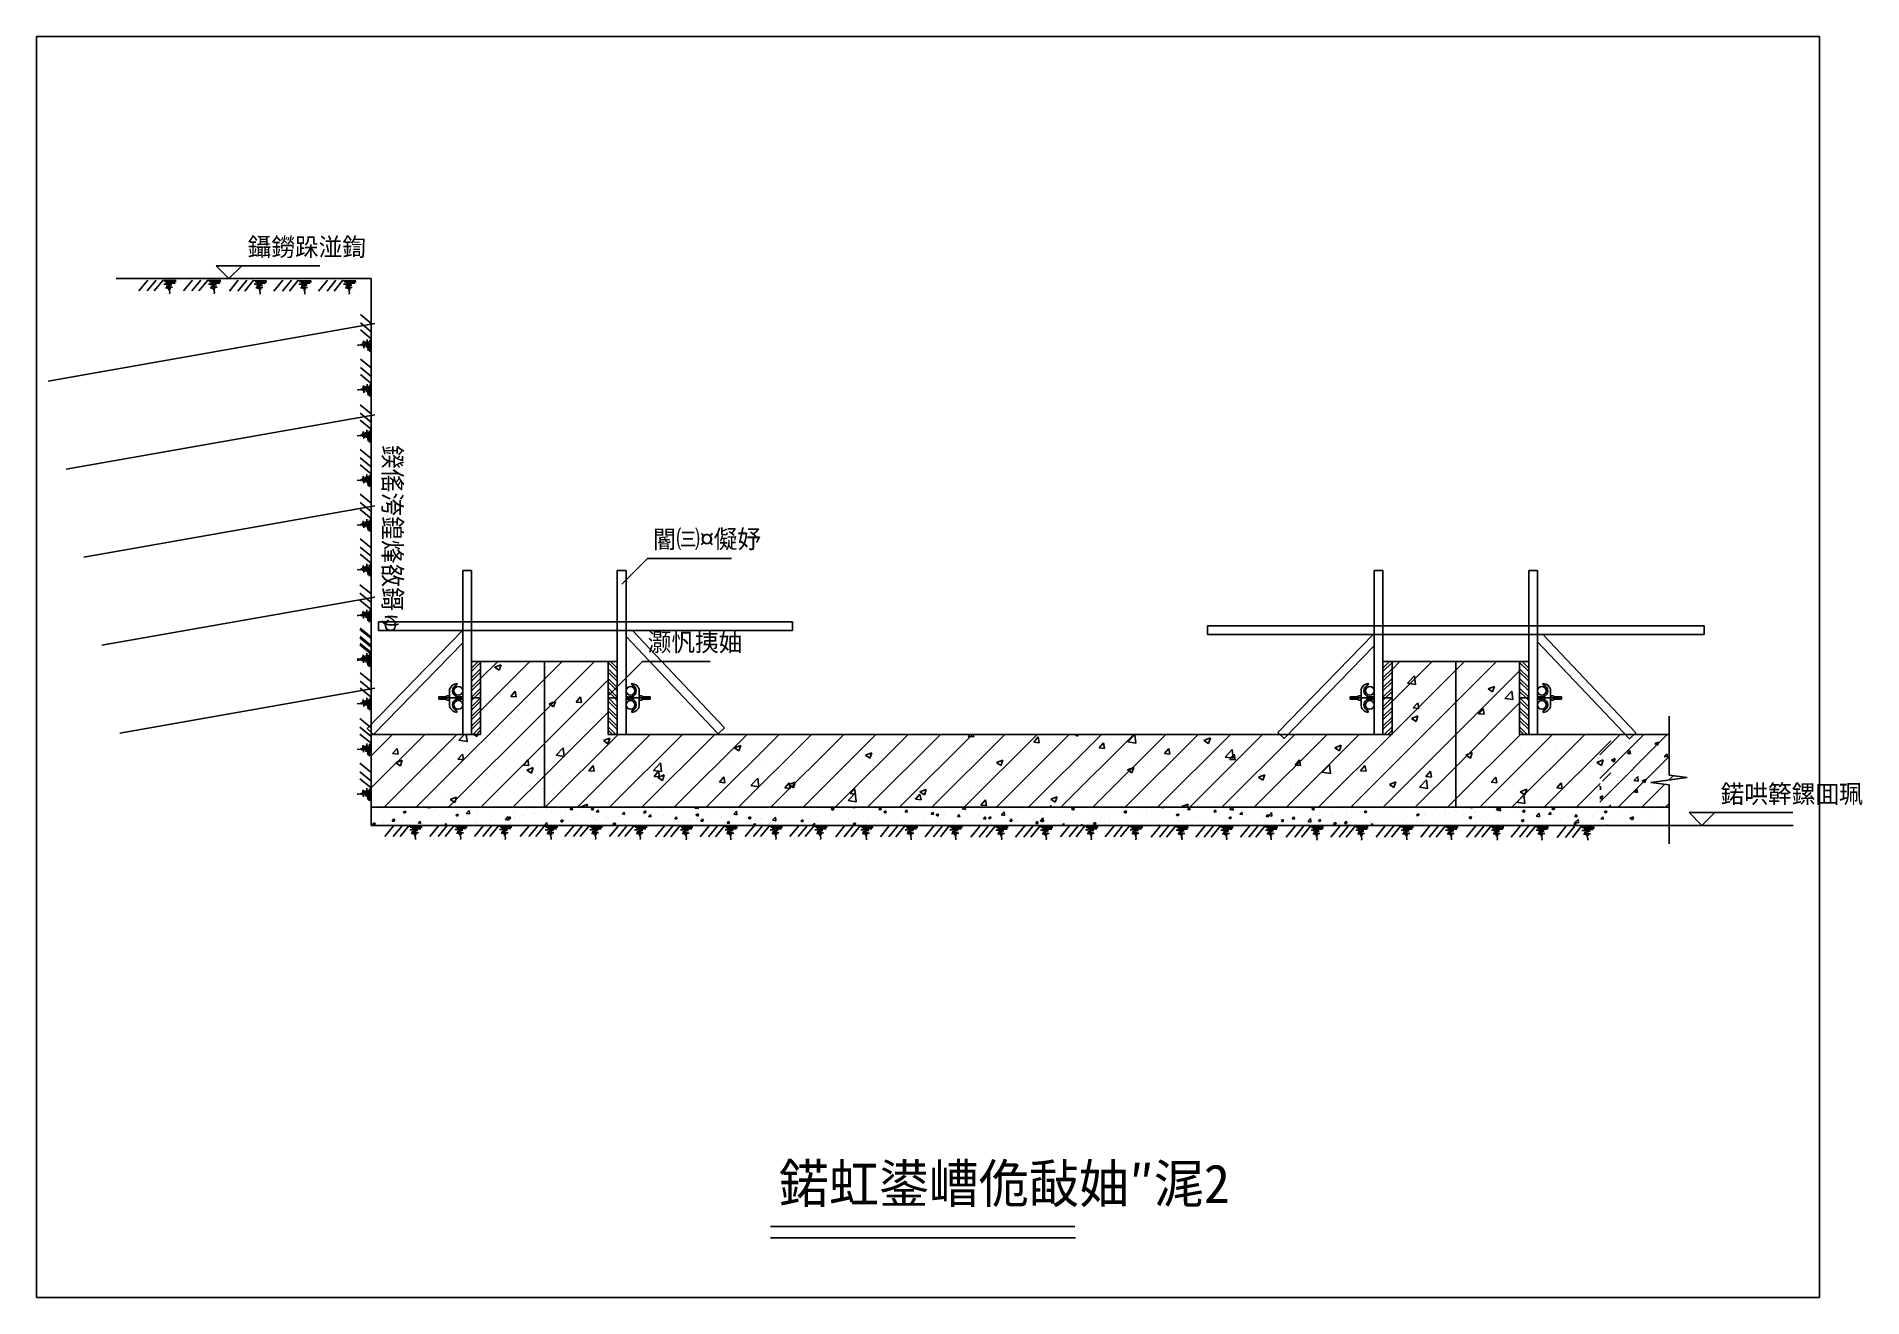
# Model space of a CAD drawing. Header units: metres. Extents: x 0 to 451, y 0 to 311.
import ezdxf

# ---------------------------------------------------------------- set-up
doc = ezdxf.new("R2010")
doc.units = ezdxf.units.M
doc.layers.add(' ', color=7, linetype='Continuous')

msp = doc.modelspace()

# ---------------------------------------------------------------- texts
at = {"layer": ' '}
for s, p in [('鑷鐒跺湴鍧', (52.12, 257.02)), ('閽㈢¤儗妤', (152.09, 184.93)), ('灏忛挗妯', (150.87, 159.49)), ('鍩哄簳鏍囬珮', (415.76, 122.02))]:
    msp.add_text(s, height=4.5, dxfattribs=at).set_placement(p)
msp.add_text('鍨傜洿鍠烽敋鎶ゅ', height=4.5, rotation=270, dxfattribs=at).set_placement((85.61, 210.38))
msp.add_text('鍩虹鍙嶆佹敮妯″浘2', height=9.5).set_placement((183.24, 23.34))

# ---------------------------------------------------------------- linework, layer by layer
at = {"layer": ' '}
for p, q in [((44.31, 254.66), (69.96, 254.66)), ((44.31, 254.66), (47.49, 251.48)), ((50.67, 254.66), (47.49, 251.48)), ((19.63, 251.48), (82.63, 251.48)), ((82.63, 116.48), (82.63, 251.48)), ((144.46, 176.06), (150.82, 182.42)), ((150.82, 182.42), (171.58, 182.42)), ((105.22, 138.98), (105.22, 179.39)), ((107.38, 179.39), (105.22, 179.39)), ((107.38, 138.98), (107.38, 179.39)), ((143.38, 138.98), (143.38, 179.39)), ((143.38, 179.39), (145.54, 179.39)), ((145.54, 138.98), (145.54, 179.39)), ((330.22, 138.98), (330.22, 179.39)), ((332.38, 179.39), (330.22, 179.39)), ((332.38, 138.98), (332.38, 179.39)), ((368.38, 138.98), (368.38, 179.39)), ((368.38, 179.39), (370.54, 179.39)), ((370.54, 138.98), (370.54, 179.39)), ((84.46, 166.79), (186.66, 166.79)), ((84.46, 166.79), (84.46, 164.63)), ((107.38, 166.91), (107.26, 166.79)), ((186.66, 166.79), (186.66, 164.63)), ((105.22, 164.69), (81.62, 140.42)), ((84.46, 164.63), (186.66, 164.63)), ((143.38, 164.7), (143.46, 164.63)), ((145.54, 163.17), (168.31, 139.12)), ((147.13, 164.63), (169.88, 140.61)), ((289.09, 165.81), (411.66, 165.81)), ((289.09, 165.81), (289.09, 163.65)), ((289.09, 163.65), (411.66, 163.65)), ((330.05, 163.73), (306.45, 139.46)), ((372.07, 163.36), (394.82, 139.34)), ((411.66, 165.81), (411.66, 163.65)), ((105.22, 161.59), (83.16, 138.91)), ((330.05, 160.63), (308, 137.95)), ((370.48, 161.9), (393.25, 137.85)), ((107.38, 138.98), (107.38, 156.98)), ((107.38, 156.98), (109.63, 156.98)), ((107.38, 156.87), (107.49, 156.98)), ((107.38, 155.33), (109.03, 156.98)), ((107.38, 154.49), (109.63, 156.74)), ((107.38, 152.94), (109.63, 155.19)), ((107.38, 152.1), (109.63, 154.35)), ((109.63, 138.98), (109.63, 156.98)), ((109.63, 156.98), (141.13, 156.98)), ((109.63, 152.76), (113.85, 156.98)), ((109.63, 144.8), (121.8, 156.98)), ((113.09, 155.55), (114.67, 156.16)), ((113.09, 155.55), (114.21, 154.8)), ((114.21, 154.8), (114.67, 156.16)), ((114.61, 153.91), (114.61, 153.91)), ((120.15, 155), (120.15, 155)), ((125.38, 120.98), (125.38, 156.98)), ((125.38, 152.6), (129.76, 156.98)), ((125.38, 144.64), (137.71, 156.98)), ((126.16, 155.49), (126.16, 155.49)), ((132.16, 154.49), (132.16, 154.49)), ((137.53, 156.93), (137.53, 156.93)), ((138.21, 153.6), (138.21, 153.6)), ((141.13, 138.98), (141.13, 156.98)), ((141.13, 156.98), (143.38, 156.98)), ((143.38, 154.49), (141.13, 156.74)), ((143.38, 152.94), (141.13, 155.19)), ((143.38, 152.1), (141.13, 154.35)), ((141.31, 148.69), (149.6, 156.98)), ((143.38, 155.33), (141.73, 156.98)), ((143.38, 156.87), (143.27, 156.98)), ((143.38, 138.98), (143.38, 156.98)), ((149.6, 156.98), (166.27, 156.98)), ((332.38, 138.98), (332.38, 156.98)), ((332.38, 156.98), (334.63, 156.98)), ((332.38, 156.87), (332.49, 156.98)), ((332.38, 155.33), (334.03, 156.98)), ((332.38, 154.49), (334.63, 156.74)), ((332.38, 152.94), (334.63, 155.19)), ((332.38, 152.1), (334.63, 154.35)), ((334.63, 156.98), (366.13, 156.98)), ((334.63, 138.98), (334.63, 156.98)), ((334.63, 155.02), (336.59, 156.98)), ((334.63, 147.06), (344.54, 156.98)), ((334.63, 139.11), (350.38, 154.86)), ((338.44, 151.58), (340.2, 153.41)), ((340.45, 151.27), (340.2, 153.41)), ((341.19, 153.38), (341.19, 153.38)), ((341.73, 156.11), (341.73, 156.11)), ((344.05, 155.24), (344.05, 155.24)), ((347.36, 156.86), (347.36, 156.86)), ((350.38, 120.98), (350.38, 156.98)), ((350.38, 154.86), (352.5, 156.98)), ((350.38, 146.9), (360.45, 156.98)), ((350.38, 138.95), (366.13, 154.7)), ((354.31, 155.63), (354.31, 155.63)), ((355.74, 156.93), (355.74, 156.93)), ((366.13, 138.98), (366.13, 156.98)), ((366.13, 156.98), (368.38, 156.98)), ((368.38, 154.49), (366.13, 156.74)), ((368.38, 152.94), (366.13, 155.19)), ((368.38, 152.1), (366.13, 154.35)), ((368.38, 155.33), (366.73, 156.98)), ((368.38, 156.87), (368.27, 156.98)), ((368.38, 138.98), (368.38, 156.98)), ((93.76, 120.98), (125.38, 152.6)), ((101.98, 145.82), (101.98, 150.14)), ((103.78, 151.58), (103.78, 151.17)), ((107.38, 150.56), (109.63, 152.81)), ((107.38, 149.71), (109.63, 151.96)), ((107.38, 148.17), (109.63, 150.42)), ((108.03, 147.98), (109.63, 149.58)), ((109.84, 149.87), (109.84, 149.87)), ((117.07, 148.34), (118.15, 149.63)), ((118.41, 148.22), (118.15, 149.63)), ((118.36, 150.99), (118.36, 150.99)), ((125.38, 136.69), (141.13, 152.44)), ((125.92, 150.77), (125.92, 150.77)), ((132.57, 152.86), (132.57, 152.86)), ((137.25, 149.44), (137.25, 149.44)), ((139.04, 153.02), (139.04, 153.02)), ((143.38, 150.56), (141.13, 152.81)), ((143.38, 149.71), (141.13, 151.96)), ((143.38, 148.17), (141.13, 150.42)), ((142.73, 147.98), (141.13, 149.58)), ((146.98, 151.58), (146.98, 151.17)), ((148.78, 145.82), (148.78, 150.14)), ((326.98, 145.82), (326.98, 150.14)), ((328.78, 151.58), (328.78, 151.17)), ((332.38, 150.56), (334.63, 152.81)), ((332.38, 149.71), (334.63, 151.96)), ((332.38, 148.17), (334.63, 150.42)), ((333.03, 147.98), (334.63, 149.58)), ((338.44, 151.58), (340.45, 151.27)), ((349.96, 149.1), (349.96, 149.1)), ((355.47, 149.44), (355.47, 149.44)), ((358.35, 150.19), (359.92, 150.8)), ((358.35, 150.19), (359.47, 149.44)), ((359.47, 149.44), (359.92, 150.8)), ((362.46, 147.86), (364.21, 149.68)), ((364.17, 150.97), (364.17, 150.97)), ((364.46, 147.55), (364.21, 149.68)), ((368.38, 150.56), (366.13, 152.81)), ((368.38, 149.71), (366.13, 151.96)), ((368.38, 148.17), (366.13, 150.42)), ((367.73, 147.98), (366.13, 149.58)), ((371.98, 151.58), (371.98, 151.17)), ((373.78, 145.82), (373.78, 150.14)), ((99.28, 148.25), (101.17, 148.25)), ((99.28, 147.71), (99.28, 148.25)), ((99.28, 148.18), (99.35, 148.25)), ((99.28, 147.98), (105.22, 147.98)), ((99.28, 147.71), (101.17, 147.71)), ((99.6, 147.71), (99.87, 147.98)), ((99.87, 147.98), (100.14, 148.25)), ((100.4, 147.71), (100.67, 147.98)), ((100.67, 147.98), (100.94, 148.25)), ((101.44, 148.52), (101.98, 148.52)), ((101.44, 147.98), (101.98, 147.98)), ((101.44, 147.44), (101.98, 147.44)), ((101.71, 120.98), (125.38, 144.64)), ((103.78, 148.25), (103.78, 147.71)), ((103.78, 148.25), (105.22, 148.25)), ((103.78, 147.91), (103.85, 147.98)), ((103.78, 147.71), (105.22, 147.71)), ((103.78, 144.38), (103.78, 144.78)), ((103.85, 147.98), (104.12, 148.25)), ((104.38, 147.71), (104.65, 147.98)), ((104.65, 147.98), (104.92, 148.25)), ((105.17, 147.71), (105.22, 147.76)), ((107.38, 147.98), (109.63, 147.98)), ((107.38, 147.98), (109.63, 147.98)), ((107.38, 147.33), (108.03, 147.98)), ((107.38, 145.78), (109.57, 147.98)), ((107.38, 144.94), (109.63, 147.19)), ((107.38, 143.4), (109.63, 145.65)), ((107.38, 142.55), (109.63, 144.8)), ((109.57, 147.98), (109.63, 148.03)), ((110.93, 146.58), (110.93, 146.58)), ((112.79, 148.52), (112.79, 148.52)), ((114.34, 146.42), (114.34, 146.42)), ((117.07, 148.34), (118.41, 148.22)), ((122.94, 146.07), (122.94, 146.07)), ((125.38, 128.73), (141.13, 144.48)), ((125.89, 148), (125.89, 148)), ((126.52, 146.49), (128.1, 147.1)), ((126.52, 146.49), (127.64, 145.74)), ((127.64, 145.74), (128.1, 147.1)), ((131.31, 145.83), (131.31, 145.83)), ((132.29, 144.73), (132.29, 144.73)), ((133.2, 146.93), (134.29, 148.22)), ((133.2, 146.93), (134.55, 146.81)), ((134.55, 146.81), (134.29, 148.22)), ((134.95, 145.57), (134.95, 145.57)), ((140.81, 145.85), (140.81, 145.85)), ((141.18, 147.98), (141.13, 148.03)), ((143.38, 147.98), (141.13, 147.98)), ((143.38, 144.94), (141.13, 147.19)), ((143.38, 143.4), (141.13, 145.65)), ((143.38, 142.55), (141.13, 144.8)), ((143.38, 145.78), (141.18, 147.98)), ((143.38, 147.33), (142.73, 147.98)), ((146.98, 148.25), (145.54, 148.25)), ((151.48, 147.98), (145.54, 147.98)), ((145.59, 147.71), (145.54, 147.76)), ((146.98, 147.71), (145.54, 147.71)), ((146.11, 147.98), (145.84, 148.25)), ((146.38, 147.71), (146.11, 147.98)), ((146.91, 147.98), (146.64, 148.25)), ((146.98, 147.91), (146.91, 147.98)), ((146.98, 148.25), (146.98, 147.71)), ((146.98, 144.38), (146.98, 144.78)), ((149.32, 148.52), (148.78, 148.52)), ((149.32, 147.98), (148.78, 147.98)), ((149.32, 147.44), (148.78, 147.44)), ((151.48, 148.25), (149.59, 148.25)), ((151.48, 147.71), (149.59, 147.71)), ((150.09, 147.98), (149.82, 148.25)), ((150.36, 147.71), (150.09, 147.98)), ((150.89, 147.98), (150.62, 148.25)), ((151.16, 147.71), (150.89, 147.98)), ((151.48, 148.18), (151.41, 148.25)), ((151.48, 147.71), (151.48, 148.25)), ((324.28, 147.71), (324.28, 148.25)), ((324.28, 148.25), (326.17, 148.25)), ((324.28, 148.18), (324.35, 148.25)), ((324.28, 147.98), (330.22, 147.98)), ((324.28, 147.71), (326.17, 147.71)), ((324.45, 120.98), (350.38, 146.9)), ((324.6, 147.71), (324.87, 147.98)), ((324.87, 147.98), (325.14, 148.25)), ((325.4, 147.71), (325.67, 147.98)), ((325.67, 147.98), (325.94, 148.25)), ((326.44, 148.52), (326.98, 148.52)), ((326.44, 147.98), (326.98, 147.98)), ((326.44, 147.44), (326.98, 147.44)), ((328.78, 148.25), (330.22, 148.25)), ((328.78, 148.25), (328.78, 147.71)), ((328.78, 147.91), (328.85, 147.98)), ((328.78, 147.71), (330.22, 147.71)), ((328.78, 144.38), (328.78, 144.78)), ((328.85, 147.98), (329.12, 148.25)), ((329.38, 147.71), (329.65, 147.98)), ((329.65, 147.98), (329.92, 148.25)), ((330.17, 147.71), (330.22, 147.76)), ((332.38, 147.98), (334.63, 147.98)), ((332.38, 147.98), (334.63, 147.98)), ((332.38, 147.33), (333.03, 147.98)), ((332.38, 145.78), (334.57, 147.98)), ((332.38, 144.94), (334.63, 147.19)), ((332.38, 143.4), (334.63, 145.65)), ((332.38, 142.55), (334.63, 144.8)), ((334.57, 147.98), (334.63, 148.03)), ((335.81, 147.24), (335.81, 147.24)), ((336.35, 145.86), (336.35, 145.86)), ((339.88, 145.5), (340.97, 146.79)), ((339.88, 145.5), (341.23, 145.38)), ((341.23, 145.38), (340.97, 146.79)), ((341.44, 147.98), (341.44, 147.98)), ((343.61, 148.38), (343.61, 148.38)), ((343.78, 147.75), (343.78, 147.75)), ((348.36, 145.35), (348.36, 145.35)), ((349.78, 145.5), (349.78, 145.5)), ((350.38, 130.99), (366.13, 146.74)), ((355.63, 147.87), (355.63, 147.87)), ((356.02, 144.09), (357.1, 145.38)), ((357.36, 143.97), (357.1, 145.38)), ((360.37, 144.85), (360.37, 144.85)), ((362.46, 147.86), (364.46, 147.55)), ((362.9, 147.76), (362.9, 147.76)), ((366.18, 147.98), (366.13, 148.03)), ((368.38, 147.98), (366.13, 147.98)), ((368.38, 144.94), (366.13, 147.19)), ((368.38, 143.4), (366.13, 145.65)), ((368.38, 142.55), (366.13, 144.8)), ((368.38, 145.78), (366.18, 147.98)), ((368.38, 147.33), (367.73, 147.98)), ((371.98, 148.25), (370.54, 148.25)), ((376.48, 147.98), (370.54, 147.98)), ((370.59, 147.71), (370.54, 147.76)), ((371.98, 147.71), (370.54, 147.71)), ((371.11, 147.98), (370.84, 148.25)), ((371.38, 147.71), (371.11, 147.98)), ((371.91, 147.98), (371.64, 148.25)), ((371.98, 147.91), (371.91, 147.98)), ((371.98, 148.25), (371.98, 147.71)), ((371.98, 144.38), (371.98, 144.78)), ((374.32, 148.52), (373.78, 148.52)), ((374.32, 147.98), (373.78, 147.98)), ((374.32, 147.44), (373.78, 147.44)), ((376.48, 148.25), (374.59, 148.25)), ((376.48, 147.71), (374.59, 147.71)), ((375.09, 147.98), (374.82, 148.25)), ((375.36, 147.71), (375.09, 147.98)), ((375.89, 147.98), (375.62, 148.25)), ((376.16, 147.71), (375.89, 147.98)), ((376.48, 148.18), (376.41, 148.25)), ((376.48, 147.71), (376.48, 148.25)), ((81.62, 140.42), (83.16, 138.91)), ((107.38, 141.01), (109.63, 143.26)), ((107.38, 140.17), (109.63, 142.42)), ((107.73, 138.98), (109.63, 140.87)), ((108.58, 138.98), (109.63, 140.03)), ((112.44, 142.12), (112.44, 142.12)), ((118.19, 143.58), (118.19, 143.58)), ((125.62, 140.51), (125.62, 140.51)), ((126.65, 143.99), (126.65, 143.99)), ((136.98, 141.95), (136.98, 141.95)), ((143.38, 141.01), (141.13, 143.26)), ((143.38, 140.17), (141.13, 142.42)), ((143.02, 138.98), (141.13, 140.87)), ((142.18, 138.98), (141.13, 140.03)), ((169.88, 140.61), (168.31, 139.12)), ((332.38, 141.01), (334.63, 143.26)), ((332.38, 140.17), (334.63, 142.42)), ((332.73, 138.98), (334.63, 140.87)), ((333.58, 138.98), (334.63, 140.03)), ((336.66, 143.25), (336.66, 143.25)), ((339.44, 142.94), (341.02, 143.54)), ((339.44, 142.94), (340.56, 142.18)), ((340.56, 142.18), (341.02, 143.54)), ((343.51, 140.26), (343.51, 140.26)), ((344.04, 140.23), (344.04, 140.23)), ((355.19, 141.95), (355.19, 141.95)), ((356.02, 144.09), (357.36, 143.97)), ((358.25, 142.1), (358.25, 142.1)), ((363.89, 142.84), (363.89, 142.84)), ((368.38, 141.01), (366.13, 143.26)), ((368.38, 140.17), (366.13, 142.42)), ((368.02, 138.98), (366.13, 140.87)), ((367.18, 138.98), (366.13, 140.03)), ((403.01, 128.91), (403.01, 143.48)), ((82.63, 138.98), (109.63, 138.98)), ((82.63, 120.98), (82.63, 138.98)), ((82.63, 133.71), (87.89, 138.98)), ((82.63, 125.76), (95.85, 138.98)), ((84.08, 138.38), (84.08, 138.38)), ((85.8, 120.98), (103.8, 138.98)), ((87.91, 134.24), (89, 135.53)), ((89.26, 134.12), (89, 135.53)), ((91.01, 135.8), (91.01, 135.8)), ((94.54, 135.59), (94.54, 135.59)), ((102.38, 137.24), (102.38, 137.24)), ((104.28, 137.54), (105.66, 138.98)), ((104.28, 137.54), (106.28, 137.23)), ((106.28, 137.23), (106.08, 138.98)), ((108, 138.98), (108.74, 138.48)), ((108.74, 138.48), (108.91, 138.98)), ((109.67, 120.98), (125.38, 136.69)), ((114.06, 138.93), (114.06, 138.93)), ((125.58, 120.98), (143.58, 138.98)), ((126.37, 135.86), (126.37, 135.86)), ((126.78, 135.71), (126.78, 135.71)), ((128.29, 133.81), (130.05, 135.64)), ((130.3, 133.5), (130.05, 135.64)), ((133.53, 120.98), (151.53, 138.98)), ((134.89, 136.98), (134.89, 136.98)), ((139.9, 137.96), (139.9, 137.96)), ((139.95, 137.43), (141.53, 138.04)), ((139.95, 137.43), (141.07, 136.68)), ((141.07, 136.68), (141.53, 138.04)), ((141.13, 138.98), (334.63, 138.98)), ((141.49, 120.98), (159.49, 138.98)), ((148.39, 136.15), (148.39, 136.15)), ((149.1, 138.85), (149.1, 138.85)), ((149.44, 120.98), (167.44, 138.98)), ((157.4, 120.98), (175.4, 138.98)), ((159.95, 137.73), (159.95, 137.73)), ((165.35, 120.98), (183.35, 138.98)), ((172.29, 135.63), (173.87, 136.24)), ((172.29, 135.63), (173.41, 134.88)), ((173.31, 120.98), (191.31, 138.98)), ((173.41, 134.88), (173.87, 136.24)), ((181.26, 120.98), (199.26, 138.98)), ((185.7, 135.57), (185.7, 135.57)), ((189.22, 120.98), (207.22, 138.98)), ((197.17, 120.98), (215.17, 138.98)), ((199.91, 137.44), (199.91, 137.44)), ((204.58, 135.79), (204.58, 135.79)), ((205.13, 120.98), (223.13, 138.98)), ((205.54, 138.18), (205.54, 138.18)), ((205.64, 136.39), (205.64, 136.39)), ((213.08, 120.98), (231.08, 138.98)), ((217.33, 138.08), (217.33, 138.08)), ((217.7, 138.05), (217.7, 138.05)), ((221.04, 120.98), (239.04, 138.98)), ((228.99, 120.98), (246.99, 138.98)), ((230.03, 138.46), (230.47, 138.98)), ((230.03, 138.46), (231.38, 138.34)), ((231.38, 138.34), (231.26, 138.98)), ((236.21, 135.36), (236.21, 135.36)), ((236.95, 120.98), (254.95, 138.98)), ((244.9, 120.98), (262.9, 138.98)), ((246.17, 137.05), (247.26, 138.34)), ((246.17, 137.05), (247.52, 136.93)), ((247.52, 136.93), (247.26, 138.34)), ((249.34, 137.61), (249.34, 137.61)), ((250.72, 136.04), (250.72, 136.04)), ((251.66, 135.3), (251.66, 135.3)), ((252.86, 120.98), (270.86, 138.98)), ((256.32, 138.98), (256.99, 138.53)), ((256.35, 136.78), (256.35, 136.78)), ((256.99, 138.53), (257.14, 138.98)), ((260.81, 120.98), (278.81, 138.98)), ((262.31, 135.63), (263.4, 136.93)), ((262.31, 135.63), (263.66, 135.52)), ((263.21, 136.89), (263.21, 136.89)), ((263.66, 135.52), (263.4, 136.93)), ((264.87, 137.9), (264.87, 137.9)), ((268.77, 120.98), (286.77, 138.98)), ((269.39, 137.11), (271.14, 138.94)), ((269.39, 137.11), (271.39, 136.8)), ((271.39, 136.8), (271.14, 138.94)), ((274.57, 138.33), (274.57, 138.33)), ((276.72, 120.98), (294.72, 138.98)), ((278.45, 134.22), (279.53, 135.51)), ((279.79, 134.1), (279.53, 135.51)), ((284.68, 120.98), (302.68, 138.98)), ((288.2, 137.48), (289.78, 138.09)), ((288.2, 137.48), (289.32, 136.73)), ((289.32, 136.73), (289.78, 138.09)), ((291.09, 138.97), (291.09, 138.97)), ((292.63, 120.98), (310.63, 138.98)), ((297.29, 136.49), (297.29, 136.49)), ((300.59, 120.98), (318.59, 138.98)), ((303.11, 138.46), (303.11, 138.46)), ((307.16, 135.37), (307.16, 135.37)), ((308.54, 120.98), (326.54, 138.98)), ((308.9, 135.55), (308.9, 135.55)), ((310.42, 138.75), (310.42, 138.75)), ((315.12, 137.95), (315.12, 137.95)), ((315.68, 136.49), (315.68, 136.49)), ((316.5, 120.98), (334.5, 138.98)), ((320.54, 135.68), (322.11, 136.29)), ((320.54, 135.68), (321.66, 134.93)), ((320.59, 137.24), (320.59, 137.24)), ((321.66, 134.93), (322.11, 136.28)), ((327.13, 137.45), (327.13, 137.45)), ((329.89, 138.37), (329.89, 138.37)), ((332.14, 138.82), (332.14, 138.82)), ((332.41, 120.98), (350.38, 138.95)), ((335.52, 139.11), (335.52, 139.11)), ((339.14, 136.94), (339.14, 136.94)), ((350.38, 123.04), (366.32, 138.98)), ((351.15, 136.43), (351.15, 136.43)), ((356.27, 120.98), (374.27, 138.98)), ((363.16, 135.92), (363.16, 135.92)), ((364.23, 120.98), (382.23, 138.98)), ((366.13, 138.98), (403.01, 138.98)), ((366.47, 136.04), (366.47, 136.04)), ((372.18, 120.98), (388.63, 137.42)), ((375.1, 136.58), (375.1, 136.58)), ((375.17, 135.42), (375.17, 135.42)), ((377.84, 137.48), (377.84, 137.48)), ((380.7, 136.96), (380.7, 136.96)), ((386.33, 137.7), (386.33, 137.7)), ((388.22, 138.84), (388.22, 138.84)), ((394.82, 139.34), (393.25, 137.85)), ((87.27, 133.08), (87.27, 133.08)), ((87.91, 134.24), (89.26, 134.12)), ((88.71, 131.98), (90.29, 132.58)), ((88.71, 131.98), (89.83, 131.22)), ((89.83, 131.22), (90.29, 132.58)), ((92.37, 131.38), (92.37, 131.38)), ((98, 132.12), (98, 132.12)), ((99.28, 132.57), (99.28, 132.57)), ((100.54, 131.2), (100.54, 131.2)), ((104.05, 132.83), (105.13, 134.12)), ((104.05, 132.83), (105.39, 132.71)), ((105.39, 132.71), (105.13, 134.12)), ((106.53, 133.24), (106.53, 133.24)), ((106.55, 135.08), (106.55, 135.08)), ((111.29, 132.06), (111.29, 132.06)), ((113.66, 133.45), (113.66, 133.45)), ((113.79, 131.44), (113.79, 131.44)), ((118.56, 134.58), (118.56, 134.58)), ((120.19, 131.42), (121.27, 132.71)), ((120.19, 131.42), (121.53, 131.3)), ((120.74, 135.11), (120.74, 135.11)), ((121.05, 130.18), (122.63, 130.78)), ((121.53, 131.3), (121.27, 132.71)), ((122.17, 129.42), (122.63, 130.78)), ((123.3, 131.55), (123.3, 131.55)), ((125.34, 133.02), (125.34, 133.02)), ((128.29, 133.81), (130.3, 133.5)), ((130.57, 134.07), (130.57, 134.07)), ((135.31, 131.05), (135.31, 131.05)), ((136.33, 130), (137.41, 131.3)), ((136.71, 134.46), (136.71, 134.46)), ((137.67, 129.89), (137.41, 131.3)), ((142.58, 133.56), (142.58, 133.56)), ((152.31, 130.09), (154.06, 131.92)), ((154.31, 129.78), (154.06, 131.92)), ((154.59, 133.05), (154.59, 133.05)), ((157.33, 131.84), (157.33, 131.84)), ((166.6, 132.55), (166.6, 132.55)), ((171.04, 131.68), (171.04, 131.68)), ((171.54, 133.71), (171.54, 133.71)), ((177.18, 134.45), (177.18, 134.45)), ((178.34, 131.29), (178.34, 131.29)), ((178.61, 132.04), (178.61, 132.04)), ((182.72, 133.37), (182.72, 133.37)), ((190.62, 131.53), (190.62, 131.53)), ((191.46, 133.54), (191.46, 133.54)), ((194.28, 134.95), (194.28, 134.95)), ((202.64, 131.02), (202.64, 131.02)), ((204.63, 133.83), (206.2, 134.43)), ((204.63, 133.83), (205.75, 133.07)), ((205.74, 133.07), (206.2, 134.43)), ((209.97, 130.85), (209.97, 130.85)), ((222.35, 132.3), (222.35, 132.3)), ((223.09, 133.11), (223.09, 133.11)), ((227.99, 133.04), (227.99, 133.04)), ((228.6, 132.17), (228.6, 132.17)), ((236.51, 134.17), (236.51, 134.17)), ((236.96, 132.03), (238.54, 132.63)), ((236.96, 132.03), (238.08, 131.27)), ((238.08, 131.27), (238.54, 132.63)), ((239.97, 133.62), (239.97, 133.62)), ((269.3, 130.23), (270.87, 130.83)), ((270.42, 129.47), (270.87, 130.83)), ((271.05, 131.99), (271.05, 131.99)), ((273.16, 130.9), (273.16, 130.9)), ((274.3, 130.84), (274.3, 130.84)), ((278.45, 134.22), (279.79, 134.1)), ((278.79, 131.64), (278.79, 131.64)), ((284.17, 134.24), (284.17, 134.24)), ((285.99, 132.52), (285.99, 132.52)), ((287.32, 132.76), (287.32, 132.76)), ((293.4, 133.39), (295.15, 135.21)), ((293.4, 133.39), (295.4, 133.08)), ((294.59, 132.81), (295.67, 134.1)), ((294.59, 132.81), (295.93, 132.69)), ((295.4, 133.08), (295.15, 135.21)), ((295.93, 132.69), (295.67, 134.1)), ((297.54, 134.11), (297.54, 134.11)), ((301.53, 134.63), (301.53, 134.63)), ((310.73, 131.4), (311.81, 132.69)), ((310.73, 131.4), (312.07, 131.28)), ((312.07, 131.28), (311.81, 132.69)), ((317.41, 129.66), (319.17, 131.49)), ((319.42, 129.35), (319.17, 131.49)), ((326.86, 129.99), (327.95, 131.28)), ((328.21, 129.87), (327.95, 131.28)), ((331.87, 131.33), (331.87, 131.33)), ((338.12, 131.35), (338.12, 131.35)), ((340.36, 120.98), (350.38, 130.99)), ((343.23, 132.77), (343.23, 132.77)), ((348.85, 132.08), (348.85, 132.08)), ((352.33, 133.23), (352.33, 133.23)), ((352.87, 133.88), (354.45, 134.48)), ((352.87, 133.88), (353.99, 133.12)), ((353.99, 133.12), (354.45, 134.48)), ((354.92, 134.46), (354.92, 134.46)), ((357.97, 133.97), (357.97, 133.97)), ((361.97, 134.33), (361.97, 134.33)), ((366.49, 135.09), (366.49, 135.09)), ((380.49, 131.64), (380.49, 131.64)), ((385.21, 132.08), (386.78, 132.68)), ((385.21, 132.08), (386.33, 131.32)), ((386.33, 131.32), (386.78, 132.68)), ((387.18, 134.91), (387.18, 134.91)), ((87.41, 128.95), (87.41, 128.95)), ((90.74, 128.31), (90.74, 128.31)), ((102.1, 129.75), (102.1, 129.75)), ((114.82, 126.24), (114.82, 126.24)), ((117.62, 120.98), (125.38, 128.73)), ((120.45, 126.98), (120.45, 126.98)), ((121.05, 130.18), (122.17, 129.42)), ((128.97, 128.1), (128.97, 128.1)), ((136.33, 130), (137.67, 129.89)), ((136.43, 126.97), (136.43, 126.97)), ((143.18, 129.97), (143.18, 129.97)), ((147.32, 130.54), (147.32, 130.54)), ((148.12, 128.66), (148.12, 128.66)), ((148.81, 130.72), (148.81, 130.72)), ((152.09, 126.79), (152.09, 126.79)), ((152.31, 130.09), (154.31, 129.78)), ((152.46, 128.59), (153.55, 129.89)), ((152.46, 128.59), (153.81, 128.48)), ((153.39, 128.37), (154.96, 128.98)), ((153.39, 128.37), (154.5, 127.62)), ((153.81, 128.47), (153.55, 129.89)), ((154.5, 127.62), (154.96, 128.98)), ((159.34, 130.03), (159.34, 130.03)), ((159.67, 130.24), (159.67, 130.24)), ((165.21, 129.04), (165.21, 129.04)), ((168.6, 127.18), (169.69, 128.47)), ((168.6, 127.18), (169.95, 127.06)), ((169.95, 127.06), (169.69, 128.47)), ((171.35, 129.52), (171.35, 129.52)), ((176.32, 126.37), (178.07, 128.19)), ((176.32, 126.37), (178.32, 126.06)), ((178.32, 126.06), (178.07, 128.19)), ((179.78, 126.7), (179.78, 126.7)), ((183.36, 129.02), (183.36, 129.02)), ((183.73, 126.35), (183.73, 126.35)), ((184.74, 125.77), (185.83, 127.06)), ((185.72, 126.57), (187.3, 127.18)), ((185.72, 126.57), (186.84, 125.82)), ((186.09, 125.65), (185.83, 127.06)), ((186.84, 125.82), (187.3, 127.18)), ((193.99, 128.57), (193.99, 128.57)), ((194, 127.46), (194, 127.46)), ((195.37, 128.51), (195.37, 128.51)), ((196.85, 128.6), (196.85, 128.6)), ((199.62, 129.31), (199.62, 129.31)), ((205.37, 128.9), (205.37, 128.9)), ((207.38, 128), (207.38, 128)), ((208.14, 130.43), (208.14, 130.43)), ((214.65, 130.52), (214.65, 130.52)), ((217.05, 130.59), (217.05, 130.59)), ((219.39, 127.49), (219.39, 127.49)), ((226.66, 130.01), (226.66, 130.01)), ((231.4, 126.99), (231.4, 126.99)), ((238.67, 129.5), (238.67, 129.5)), ((243.41, 126.48), (243.41, 126.48)), ((244.8, 127.16), (244.8, 127.16)), ((244.81, 127.49), (244.81, 127.49)), ((250.43, 127.9), (250.43, 127.9)), ((250.68, 128.99), (250.68, 128.99)), ((251.38, 127.81), (251.38, 127.81)), ((257.93, 129.74), (257.93, 129.74)), ((258.95, 129.03), (258.95, 129.03)), ((262.69, 128.49), (262.69, 128.49)), ((262.93, 129.4), (262.93, 129.4)), ((269.3, 130.23), (270.42, 129.47)), ((274.7, 127.98), (274.7, 127.98)), ((286.71, 127.47), (286.71, 127.47)), ((297.26, 126.62), (297.26, 126.62)), ((298.72, 126.96), (298.72, 126.96)), ((301.24, 126.5), (301.24, 126.5)), ((301.63, 128.42), (303.21, 129.03)), ((301.63, 128.42), (302.75, 127.67)), ((302.75, 127.67), (303.21, 129.03)), ((308.63, 128.06), (308.63, 128.06)), ((309.76, 127.62), (309.76, 127.62)), ((310.73, 126.46), (310.73, 126.46)), ((317.41, 129.66), (319.42, 129.35)), ((320.32, 129.75), (320.32, 129.75)), ((322.61, 127.57), (322.61, 127.57)), ((323.97, 129.49), (323.97, 129.49)), ((326.86, 129.99), (328.21, 129.87)), ((329.6, 130.23), (329.6, 130.23)), ((333.97, 126.62), (335.54, 127.23)), ((333.97, 126.62), (335.09, 125.87)), ((335.09, 125.87), (335.54, 127.23)), ((335.73, 129.83), (335.73, 129.83)), ((341.43, 125.94), (343.18, 127.76)), ((343, 128.57), (344.09, 129.87)), ((343, 128.57), (344.35, 128.46)), ((343.43, 125.63), (343.18, 127.76)), ((344.35, 128.46), (344.09, 129.87)), ((354.24, 127.14), (354.24, 127.14)), ((354.65, 126.97), (354.65, 126.97)), ((359.14, 127.16), (360.23, 128.45)), ((359.14, 127.16), (360.49, 127.04)), ((360.49, 127.04), (360.23, 128.45)), ((366.2, 128.55), (366.2, 128.55)), ((367.37, 129.39), (367.37, 129.39)), ((374.78, 128.09), (374.78, 128.09)), ((375.28, 125.75), (376.36, 127.04)), ((376.62, 125.63), (376.36, 127.04)), ((377.56, 129.99), (377.56, 129.99)), ((380.14, 120.98), (386.04, 126.88)), ((380.41, 128.83), (380.41, 128.83)), ((386.62, 127.46), (388.63, 129.47)), ((398.51, 127.14), (407.51, 128.32)), ((398.51, 127.14), (403.01, 126.54)), ((403.01, 128.91), (407.51, 128.32)), ((403.01, 111.98), (403.01, 126.54)), ((86.45, 122.51), (86.45, 122.51)), ((90.06, 124.15), (90.06, 124.15)), ((92.08, 123.25), (92.08, 123.25)), ((100.61, 124.37), (100.61, 124.37)), ((101.83, 122.26), (101.83, 122.26)), ((102.07, 123.65), (102.07, 123.65)), ((102.14, 122.92), (103.72, 123.52)), ((102.14, 122.92), (103.26, 122.16)), ((103.26, 122.16), (103.72, 123.52)), ((113.52, 123.95), (113.52, 123.95)), ((114.08, 123.14), (114.08, 123.14)), ((125.07, 125.53), (125.07, 125.53)), ((125.85, 122.28), (125.85, 122.28)), ((126.09, 122.63), (126.09, 122.63)), ((134.48, 121.12), (136.06, 121.72)), ((135.81, 120.98), (136.06, 121.72)), ((138.1, 122.12), (138.1, 122.12)), ((138.97, 124.53), (138.97, 124.53)), ((142.89, 121.84), (142.89, 121.84)), ((151.42, 122.96), (151.42, 122.96)), ((157.48, 121.84), (157.48, 121.84)), ((159.4, 122.75), (159.4, 122.75)), ((165.62, 124.83), (165.62, 124.83)), ((170.61, 124.1), (170.61, 124.1)), ((170.76, 124.19), (170.76, 124.19)), ((171.26, 125.58), (171.26, 125.58)), ((182.45, 125.88), (182.45, 125.88)), ((184.74, 125.77), (186.09, 125.65)), ((200.33, 122.64), (202.09, 124.47)), ((200.33, 122.64), (202.33, 122.33)), ((200.88, 124.36), (201.96, 125.65)), ((200.88, 124.36), (202.22, 124.24)), ((202.22, 124.24), (201.96, 125.65)), ((202.33, 122.33), (202.09, 124.47)), ((216.43, 123.43), (216.43, 123.43)), ((216.78, 123.1), (216.78, 123.1)), ((217.02, 122.95), (218.1, 124.24)), ((217.02, 122.95), (218.36, 122.83)), ((218.06, 124.77), (219.63, 125.38)), ((218.06, 124.77), (219.18, 124.02)), ((218.36, 122.83), (218.1, 124.24)), ((218.56, 122.98), (218.56, 122.98)), ((219.18, 124.02), (219.63, 125.37)), ((222.07, 124.17), (222.07, 124.17)), ((228.33, 124.68), (228.33, 124.68)), ((230.59, 125.29), (230.59, 125.29)), ((231.69, 125.23), (231.69, 125.23)), ((233.16, 121.53), (234.24, 122.83)), ((234.5, 121.42), (234.24, 122.83)), ((239.7, 126.13), (239.7, 126.13)), ((250.39, 122.97), (251.97, 123.57)), ((250.39, 122.97), (251.51, 122.21)), ((251.51, 122.21), (251.97, 123.57)), ((255.42, 125.97), (255.42, 125.97)), ((262.66, 121.91), (262.66, 121.91)), ((267.24, 122.02), (267.24, 122.02)), ((267.43, 125.46), (267.43, 125.46)), ((272.88, 122.76), (272.88, 122.76)), ((274.03, 123.35), (274.03, 123.35)), ((279.45, 124.96), (279.45, 124.96)), ((281.4, 123.89), (281.4, 123.89)), ((282.73, 121.17), (284.3, 121.77)), ((284.04, 120.98), (284.3, 121.77)), ((285.71, 125.03), (285.71, 125.03)), ((291.46, 124.45), (291.46, 124.45)), ((295.61, 125.76), (295.61, 125.76)), ((296.37, 123.07), (296.37, 123.07)), ((303.47, 123.94), (303.47, 123.94)), ((309.49, 125.32), (309.49, 125.32)), ((315.48, 123.43), (315.48, 123.43)), ((320.04, 122.26), (320.04, 122.26)), ((322.75, 125.95), (322.75, 125.95)), ((327.49, 122.93), (327.49, 122.93)), ((328, 122.63), (328, 122.63)), ((331.59, 123.84), (331.59, 123.84)), ((332.21, 122.48), (332.21, 122.48)), ((334.76, 125.44), (334.76, 125.44)), ((339.5, 122.42), (339.5, 122.42)), ((341.12, 124.89), (341.12, 124.89)), ((341.43, 125.94), (343.43, 125.63)), ((342.96, 125.28), (342.96, 125.28)), ((346.42, 124.35), (346.42, 124.35)), ((346.77, 124.93), (346.77, 124.93)), ((348.32, 120.98), (350.38, 123.04)), ((351.51, 121.91), (351.51, 121.91)), ((352.05, 125.09), (352.05, 125.09)), ((358.78, 124.43), (358.78, 124.43)), ((360.57, 126.21), (360.57, 126.21)), ((365.44, 122.21), (367.19, 124.04)), ((365.44, 122.21), (367.44, 121.9)), ((366.3, 124.82), (367.88, 125.42)), ((366.3, 124.82), (367.42, 124.06)), ((367.44, 121.9), (367.19, 124.04)), ((367.42, 124.06), (367.88, 125.42)), ((370.79, 123.92), (370.79, 123.92)), ((375.28, 125.75), (376.62, 125.63)), ((377.29, 122.5), (377.29, 122.5)), ((382.8, 123.41), (382.8, 123.41)), ((82.63, 120.98), (403.01, 120.98)), ((82.63, 116.48), (82.63, 120.98)), ((82.96, 120.43), (82.96, 120.43)), ((85.61, 120.32), (85.61, 120.32)), ((85.64, 117.46), (85.64, 117.46)), ((85.84, 120.18), (85.84, 120.18)), ((86.28, 117.63), (86.28, 117.63)), ((87.77, 118.34), (87.77, 118.34)), ((87.81, 117.6), (88.24, 118.12)), ((87.81, 117.6), (88.34, 117.55)), ((88.34, 117.55), (88.24, 118.12)), ((88.53, 117.92), (88.53, 117.92)), ((89.33, 120.82), (89.33, 120.82)), ((90.36, 117.82), (90.36, 117.82)), ((90.44, 117.26), (90.44, 117.26)), ((90.46, 120.82), (90.46, 120.82)), ((90.55, 119.8), (91.18, 120.05)), ((90.55, 119.8), (90.99, 119.5)), ((90.99, 119.5), (91.18, 120.05)), ((91.94, 118.37), (91.94, 118.37)), ((93.02, 119.25), (93.02, 119.25)), ((94.13, 120.62), (94.13, 120.62)), ((94.26, 117.03), (94.69, 117.55)), ((94.8, 116.99), (94.69, 117.55)), ((94.9, 118.4), (94.9, 118.4)), ((96.47, 120.94), (96.5, 120.98)), ((96.47, 120.94), (97.27, 120.82)), ((97.27, 120.82), (97.25, 120.98)), ((97.63, 119.12), (97.63, 119.12)), ((98.26, 120.15), (98.26, 120.15)), ((98.93, 120.42), (98.93, 120.42)), ((99.58, 119.07), (99.58, 119.07)), ((99.88, 119.42), (99.88, 119.42)), ((103.29, 119.87), (103.29, 119.87)), ((103.48, 119.08), (104.11, 119.32)), ((103.48, 119.08), (103.93, 118.78)), ((103.74, 120.22), (103.74, 120.22)), ((103.93, 118.78), (104.11, 119.32)), ((104.2, 119.71), (104.2, 119.71)), ((106.07, 119.45), (106.77, 120.18)), ((106.07, 119.45), (106.87, 119.33)), ((106.87, 119.33), (106.77, 120.18)), ((106.95, 117.9), (106.95, 117.9)), ((108.54, 120.01), (108.54, 120.01)), ((108.63, 117.29), (108.63, 117.29)), ((108.74, 120.28), (108.74, 120.28)), ((108.86, 117.36), (108.86, 117.36)), ((108.97, 120.61), (108.97, 120.61)), ((111.22, 120.91), (111.22, 120.91)), ((112.2, 118.8), (112.2, 118.8)), ((112.27, 117.81), (112.27, 117.81)), ((113.31, 117.96), (113.31, 117.96)), ((113.35, 119.81), (113.35, 119.81)), ((113.42, 120.96), (113.42, 120.96)), ((115.68, 117.96), (116.38, 118.69)), ((115.68, 117.96), (116.48, 117.84)), ((116.25, 120.82), (116.25, 120.82)), ((116.48, 117.84), (116.38, 118.69)), ((116.42, 118.36), (117.05, 118.6)), ((116.42, 118.36), (116.86, 118.06)), ((116.86, 118.06), (117.05, 118.6)), ((117.45, 119.7), (117.45, 119.7)), ((117.93, 118.6), (117.93, 118.6)), ((117.95, 118.56), (117.95, 118.56)), ((118.15, 119.61), (118.15, 119.61)), ((120.2, 118.85), (120.2, 118.85)), ((121.06, 120.61), (121.06, 120.61)), ((122.47, 119.17), (122.47, 119.17)), ((122.7, 120.6), (122.7, 120.6)), ((122.96, 119.4), (122.96, 119.4)), ((123.61, 119.3), (123.61, 119.3)), ((124.4, 120.98), (124.42, 120.96)), ((124.42, 120.96), (124.43, 120.98)), ((125.31, 120.98), (125.83, 120.93)), ((125.83, 120.93), (125.82, 120.98)), ((125.86, 120.41), (125.86, 120.41)), ((127.15, 119.85), (127.15, 119.85)), ((127.76, 119.2), (127.76, 119.2)), ((129.29, 120.05), (129.29, 120.05)), ((129.35, 117.64), (129.98, 117.88)), ((129.35, 117.64), (129.8, 117.34)), ((129.8, 117.34), (129.98, 117.88)), ((130.67, 120.21), (130.67, 120.21)), ((131.55, 120.35), (131.55, 120.35)), ((131.66, 117.48), (131.66, 117.48)), ((131.74, 120.41), (132.18, 120.93)), ((131.74, 120.41), (132.28, 120.37)), ((131.77, 120.48), (131.77, 120.48)), ((132.28, 120.37), (132.18, 120.93)), ((132.57, 119), (132.57, 119)), ((132.59, 117.25), (132.59, 117.25)), ((134.48, 121.12), (134.69, 120.98)), ((134.96, 120.8), (134.96, 120.8)), ((135.47, 120), (135.47, 120)), ((136.21, 118.06), (136.21, 118.06)), ((136.91, 120.54), (137.54, 120.79)), ((136.91, 120.54), (137.36, 120.24)), ((137.26, 121.1), (137.26, 121.1)), ((137.36, 120.24), (137.54, 120.79)), ((137.37, 118.79), (137.37, 118.79)), ((138.07, 117.93), (138.07, 117.93)), ((138.2, 119.85), (138.63, 120.37)), ((138.2, 119.85), (138.74, 119.8)), ((138.27, 118), (138.27, 118)), ((138.74, 119.8), (138.63, 120.37)), ((140.28, 119.8), (140.28, 119.8)), ((140.53, 118.29), (140.53, 118.29)), ((140.88, 118.74), (140.88, 118.74)), ((142.17, 118.59), (142.17, 118.59)), ((143.32, 118.83), (143.32, 118.83)), ((143.93, 118.74), (143.93, 118.74)), ((144.65, 119.29), (145.09, 119.8)), ((144.65, 119.29), (145.19, 119.24)), ((145.08, 119.6), (145.08, 119.6)), ((145.19, 119.24), (145.09, 119.8)), ((145.5, 119.37), (145.5, 119.37)), ((146.98, 118.39), (146.98, 118.39)), ((147.85, 121.17), (147.85, 121.17)), ((148.57, 119.74), (148.57, 119.74)), ((149.62, 119.49), (149.62, 119.49)), ((149.85, 119.82), (150.48, 120.07)), ((149.85, 119.82), (150.29, 119.52)), ((149.89, 119.39), (149.89, 119.39)), ((150.05, 119.95), (150.05, 119.95)), ((150.12, 121.62), (150.12, 121.62)), ((150.29, 119.52), (150.48, 120.06)), ((150.72, 117.76), (150.72, 117.76)), ((151.11, 118.72), (151.54, 119.24)), ((151.11, 118.72), (151.65, 118.67)), ((151.65, 118.67), (151.54, 119.24)), ((151.78, 118.19), (151.78, 118.19)), ((151.87, 119.79), (151.87, 119.79)), ((153.82, 120.64), (153.82, 120.64)), ((154.61, 117.62), (154.61, 117.62)), ((154.69, 119.19), (154.69, 119.19)), ((154.72, 120.62), (154.72, 120.62)), ((155.28, 120.23), (155.28, 120.23)), ((155.97, 118.66), (155.97, 118.66)), ((156.59, 117.98), (156.59, 117.98)), ((157.57, 118.16), (158, 118.67)), ((157.57, 118.16), (158.1, 118.11)), ((158.1, 118.11), (158, 118.67)), ((158.6, 117.43), (158.6, 117.43)), ((159.23, 118.26), (159.23, 118.26)), ((159.49, 118.99), (159.49, 118.99)), ((160.85, 117.73), (160.85, 117.73)), ((161.22, 119.56), (161.22, 119.56)), ((161.39, 117.78), (161.39, 117.78)), ((162.13, 121.11), (162.13, 121.11)), ((162.51, 120.77), (162.71, 120.98)), ((162.51, 120.77), (163.31, 120.65)), ((162.78, 119.1), (163.41, 119.34)), ((162.78, 119.1), (163.23, 118.8)), ((163.23, 118.8), (163.41, 119.34)), ((163.31, 120.65), (163.27, 120.98)), ((163.78, 118.83), (163.78, 118.83)), ((164.02, 117.59), (164.45, 118.11)), ((164.02, 117.59), (164.56, 117.54)), ((164.26, 118.18), (164.26, 118.18)), ((164.3, 118.79), (164.3, 118.79)), ((164.56, 117.54), (164.45, 118.11)), ((166.2, 117.58), (166.2, 117.58)), ((166.47, 120.46), (166.47, 120.46)), ((168.45, 119.51), (168.45, 119.51)), ((169.1, 118.58), (169.1, 118.58)), ((169.91, 117.31), (169.91, 117.31)), ((169.94, 118.93), (169.94, 118.93)), ((170.48, 117.03), (170.91, 117.54)), ((171.01, 116.98), (170.91, 117.54)), ((171, 117.37), (171, 117.37)), ((172.11, 119.28), (172.82, 120.01)), ((172.11, 119.28), (172.91, 119.16)), ((172.2, 119.22), (172.2, 119.22)), ((172.91, 119.16), (172.82, 120.01)), ((173.08, 120.14), (173.08, 120.14)), ((173.91, 118.38), (173.91, 118.38)), ((175.16, 118.21), (175.16, 118.21)), ((175.6, 119.67), (175.6, 119.67)), ((175.71, 118.38), (176.34, 118.62)), ((175.71, 118.38), (176.16, 118.08)), ((176.16, 118.08), (176.34, 118.62)), ((177.51, 117.72), (177.51, 117.72)), ((177.62, 120.72), (177.62, 120.72)), ((178.71, 118.18), (178.71, 118.18)), ((180.4, 119.11), (180.4, 119.11)), ((181.29, 120.42), (181.29, 120.42)), ((181.72, 117.79), (182.42, 118.52)), ((181.72, 117.79), (182.52, 117.67)), ((182.19, 118.4), (182.19, 118.4)), ((182.52, 117.67), (182.42, 118.52)), ((183.52, 117.97), (183.52, 117.97)), ((183.54, 120.72), (183.54, 120.72)), ((184.58, 117.62), (184.58, 117.62)), ((185.65, 120.02), (185.65, 120.02)), ((186.81, 119.03), (186.81, 119.03)), ((188.32, 117.77), (188.32, 117.77)), ((188.65, 117.66), (189.28, 117.9)), ((188.65, 117.66), (189.1, 117.36)), ((189.1, 117.36), (189.28, 117.9)), ((190.27, 118.36), (190.27, 118.36)), ((190.9, 120.92), (190.9, 120.92)), ((191.35, 119.61), (191.35, 119.61)), ((192.52, 118.66), (192.52, 118.66)), ((193.12, 117.57), (193.12, 117.57)), ((195.92, 117.29), (195.92, 117.29)), ((195.93, 119.11), (195.93, 119.11)), ((196.03, 120.28), (196.03, 120.28)), ((196.21, 120.56), (196.84, 120.81)), ((196.21, 120.56), (196.66, 120.26)), ((196.66, 120.26), (196.84, 120.81)), ((197.93, 117.36), (197.93, 117.36)), ((200.54, 117.92), (200.54, 117.92)), ((200.65, 120.92), (200.65, 120.92)), ((201.03, 117.35), (201.03, 117.35)), ((201.5, 120.97), (201.51, 120.98)), ((201.5, 120.97), (202.04, 120.93)), ((201.61, 119.86), (201.61, 119.86)), ((202.04, 120.92), (202.03, 120.98)), ((202.22, 121.56), (202.22, 121.56)), ((203.86, 120.15), (203.86, 120.15)), ((205.09, 121.41), (205.09, 121.41)), ((205.09, 118.5), (205.09, 118.5)), ((206.28, 118.25), (206.28, 118.25)), ((207.27, 120.6), (207.27, 120.6)), ((207.96, 120.41), (208.39, 120.92)), ((207.96, 120.41), (208.5, 120.36)), ((208.5, 120.36), (208.39, 120.92)), ((209.14, 119.84), (209.77, 120.08)), ((209.14, 119.84), (209.59, 119.54)), ((209.59, 119.54), (209.77, 120.08)), ((209.76, 119.17), (209.76, 119.17)), ((210.59, 117.8), (210.59, 117.8)), ((211.53, 119.15), (211.53, 119.15)), ((212.84, 118.1), (212.84, 118.1)), ((214.38, 119.8), (214.38, 119.8)), ((214.41, 119.84), (214.85, 120.36)), ((214.41, 119.84), (214.95, 119.8)), ((214.95, 119.8), (214.85, 120.36)), ((216.25, 118.55), (216.25, 118.55)), ((216.77, 120.05), (216.77, 120.05)), ((218.82, 117.38), (218.82, 117.38)), ((218.93, 120.38), (218.93, 120.38)), ((218.93, 118.07), (218.93, 118.07)), ((220.87, 119.28), (221.3, 119.79)), ((220.87, 119.28), (221.41, 119.23)), ((221.41, 119.23), (221.3, 119.79)), ((221.93, 119.3), (221.93, 119.3)), ((222.02, 120.95), (222.02, 120.95)), ((222.08, 119.12), (222.71, 119.36)), ((222.08, 119.12), (222.53, 118.82)), ((222.53, 118.82), (222.71, 119.36)), ((223.49, 118.06), (223.49, 118.06)), ((223.7, 120.95), (223.7, 120.95)), ((224.18, 118.98), (224.18, 118.98)), ((224.19, 119.59), (224.19, 119.59)), ((227.33, 118.71), (227.76, 119.23)), ((227.33, 118.71), (227.86, 118.67)), ((227.6, 120.04), (227.6, 120.04)), ((227.86, 118.67), (227.76, 119.23)), ((228.11, 118.69), (228.11, 118.69)), ((228.51, 120.75), (228.51, 120.75)), ((228.55, 120.6), (228.91, 120.98)), ((228.55, 120.6), (229.35, 120.48)), ((229.35, 120.48), (229.29, 120.98)), ((229.43, 119.88), (229.43, 119.88)), ((230.91, 117.24), (230.91, 117.24)), ((232.66, 119.27), (232.66, 119.27)), ((233.16, 121.53), (234.5, 121.42)), ((233.17, 117.54), (233.17, 117.54)), ((233.28, 120.79), (233.28, 120.79)), ((233.31, 120.54), (233.31, 120.54)), ((233.78, 118.15), (234.21, 118.67)), ((233.78, 118.15), (234.32, 118.1)), ((234.32, 118.1), (234.21, 118.66)), ((234.68, 120.78), (234.68, 120.78)), ((235.01, 118.4), (235.64, 118.64)), ((235.01, 118.4), (235.46, 118.1)), ((235.46, 118.1), (235.64, 118.64)), ((236.57, 117.99), (236.57, 117.99)), ((237.33, 119.94), (237.33, 119.94)), ((238.11, 117.63), (238.11, 117.63)), ((238.12, 120.34), (238.12, 120.34)), ((238.16, 119.11), (238.86, 119.84)), ((238.16, 119.11), (238.96, 118.99)), ((238.96, 118.99), (238.86, 119.84)), ((240.24, 117.58), (240.67, 118.1)), ((240.24, 117.58), (240.77, 117.54)), ((240.77, 117.54), (240.67, 118.1)), ((241.84, 117.58), (241.84, 117.58)), ((241.95, 120.58), (241.95, 120.58)), ((242.26, 118.73), (242.26, 118.73)), ((242.92, 120.14), (242.92, 120.14)), ((243.36, 118.53), (243.36, 118.53)), ((244.51, 119.03), (244.51, 119.03)), ((246.39, 118.16), (246.39, 118.16)), ((246.69, 117.02), (247.13, 117.54)), ((247.23, 116.97), (247.13, 117.54)), ((247.73, 119.93), (247.73, 119.93)), ((247.76, 117.62), (248.46, 118.35)), ((247.76, 117.62), (248.56, 117.5)), ((247.92, 119.48), (247.92, 119.48)), ((247.95, 117.68), (248.58, 117.92)), ((247.95, 117.68), (248.39, 117.38)), ((248.39, 117.38), (248.58, 117.92)), ((248.56, 117.5), (248.46, 118.35)), ((248.61, 119.43), (248.61, 119.43)), ((250.01, 120.98), (250.38, 121.41)), ((250.46, 120.98), (250.38, 121.41)), ((251.06, 118.83), (251.06, 118.83)), ((252.53, 119.73), (252.53, 119.73)), ((253.6, 120.23), (253.6, 120.23)), ((253.86, 120.33), (253.86, 120.33)), ((255.51, 120.58), (256.14, 120.83)), ((255.51, 120.58), (255.96, 120.28)), ((255.69, 119.47), (255.69, 119.47)), ((255.86, 120.52), (255.86, 120.52)), ((255.96, 120.28), (256.14, 120.82)), ((256.9, 117.42), (256.9, 117.42)), ((257.33, 119.53), (257.33, 119.53)), ((259.27, 120.97), (259.27, 120.97)), ((260.23, 120.04), (260.23, 120.04)), ((262.14, 119.32), (262.14, 119.32)), ((262.58, 118.17), (262.58, 118.17)), ((264.8, 117.72), (264.8, 117.72)), ((264.84, 118.47), (264.84, 118.47)), ((264.91, 120.72), (264.91, 120.72)), ((266.94, 119.12), (266.94, 119.12)), ((268.24, 118.92), (268.24, 118.92)), ((268.44, 119.86), (269.07, 120.1)), ((268.44, 119.86), (268.89, 119.56)), ((268.89, 119.56), (269.07, 120.1)), ((269.23, 117.66), (269.23, 117.66)), ((269.42, 118.35), (269.42, 118.35)), ((271.75, 118.92), (271.75, 118.92)), ((273.93, 119.66), (273.93, 119.66)), ((273.96, 118.93), (273.96, 118.93)), ((274.48, 118.56), (274.48, 118.56)), ((276.18, 119.96), (276.18, 119.96)), ((276.55, 118.72), (276.55, 118.72)), ((277.72, 120.96), (277.73, 120.98)), ((277.72, 120.96), (278.26, 120.92)), ((278.26, 120.92), (278.25, 120.98)), ((278.64, 119.61), (278.64, 119.61)), ((279.59, 120.41), (279.59, 120.41)), ((279.73, 119.47), (279.73, 119.47)), ((281.36, 118.51), (281.36, 118.51)), ((281.38, 119.14), (282.01, 119.38)), ((281.38, 119.14), (281.82, 118.84)), ((281.82, 118.84), (282.01, 119.38)), ((281.89, 117.49), (281.89, 117.49)), ((282.73, 121.17), (283.01, 120.98)), ((282.91, 117.61), (282.91, 117.61)), ((283.15, 117.24), (283.15, 117.24)), ((283.26, 120.24), (283.26, 120.24)), ((284.17, 120.4), (284.61, 120.92)), ((284.17, 120.4), (284.71, 120.35)), ((284.71, 120.35), (284.61, 120.92)), ((284.98, 120.37), (284.98, 120.37)), ((285.16, 117.91), (285.16, 117.91)), ((286.16, 118.31), (286.16, 118.31)), ((287.14, 118.39), (287.14, 118.39)), ((287.7, 117.82), (287.7, 117.82)), ((287.8, 120.82), (287.8, 120.82)), ((288.57, 118.35), (288.57, 118.35)), ((290.63, 119.84), (291.06, 120.35)), ((290.63, 119.84), (291.17, 119.79)), ((290.97, 118.11), (290.97, 118.11)), ((291.17, 119.79), (291.06, 120.35)), ((292.37, 118.49), (292.37, 118.49)), ((292.39, 119.29), (292.39, 119.29)), ((294.25, 119.1), (294.25, 119.1)), ((294.31, 118.42), (294.94, 118.66)), ((294.31, 118.42), (294.76, 118.12)), ((294.6, 120.43), (295.12, 120.98)), ((294.6, 120.43), (295.4, 120.31)), ((294.76, 118.12), (294.94, 118.66)), ((295.4, 120.31), (295.32, 120.98)), ((295.77, 117.9), (295.77, 117.9)), ((296.5, 119.4), (296.5, 119.4)), ((296.99, 119.13), (296.99, 119.13)), ((297.09, 119.27), (297.52, 119.79)), ((297.09, 119.27), (297.62, 119.22)), ((297.62, 119.22), (297.52, 119.79)), ((297.63, 120.19), (297.63, 120.19)), ((299.91, 119.85), (299.91, 119.85)), ((300.57, 117.7), (300.57, 117.7)), ((301.54, 119.7), (301.54, 119.7)), ((303.54, 118.71), (303.97, 119.22)), ((303.54, 118.71), (304.08, 118.66)), ((304.08, 118.66), (303.97, 119.22)), ((304.2, 118.94), (304.9, 119.67)), ((304.2, 118.94), (305, 118.82)), ((305, 118.82), (304.9, 119.67)), ((305.38, 117.5), (305.38, 117.5)), ((305.48, 117.34), (305.48, 117.34)), ((305.6, 120.6), (305.6, 120.6)), ((306.1, 117.38), (306.1, 117.38)), ((306.21, 120.38), (306.21, 120.38)), ((306.32, 117.94), (306.32, 117.94)), ((307.25, 117.7), (307.88, 117.94)), ((307.25, 117.7), (307.69, 117.4)), ((307.69, 117.4), (307.88, 117.94)), ((307.85, 120.89), (307.85, 120.89)), ((308.89, 117.79), (308.89, 117.79)), ((309.07, 120.86), (309.07, 120.86)), ((310, 118.14), (310.43, 118.66)), ((310, 118.14), (310.53, 118.09)), ((310.18, 117.29), (310.18, 117.29)), ((310.53, 118.09), (310.43, 118.66)), ((310.72, 118.02), (310.72, 118.02)), ((311.57, 118.84), (311.57, 118.84)), ((313.81, 117.45), (314.51, 118.18)), ((313.81, 117.45), (314.61, 117.33)), ((313.87, 120.66), (313.87, 120.66)), ((314.61, 117.33), (314.51, 118.18)), ((314.57, 118.54), (314.57, 118.54)), ((314.81, 120.6), (315.44, 120.84)), ((314.81, 120.6), (315.26, 120.3)), ((315.25, 120.3), (315.44, 120.84)), ((315.27, 118.59), (315.27, 118.59)), ((316.45, 117.58), (316.89, 118.09)), ((316.45, 117.58), (316.99, 117.53)), ((316.82, 119.75), (316.82, 119.75)), ((316.83, 118.84), (316.83, 118.84)), ((316.99, 117.53), (316.89, 118.09)), ((318.68, 120.46), (318.68, 120.46)), ((319.94, 119.27), (319.94, 119.27)), ((320.18, 116.98), (320.81, 117.22)), ((320.24, 119.29), (320.24, 119.29)), ((320.63, 116.68), (320.81, 117.22)), ((322.07, 120.65), (322.07, 120.65)), ((322.91, 117.01), (323.34, 117.53)), ((323.44, 116.96), (323.34, 117.53)), ((323.48, 120.25), (323.48, 120.25)), ((323.68, 121.36), (323.68, 121.36)), ((324.56, 119.9), (324.56, 119.9)), ((325.92, 120.03), (325.92, 120.03)), ((327.74, 119.88), (328.37, 120.12)), ((327.74, 119.88), (328.19, 119.58)), ((328.17, 120.33), (328.17, 120.33)), ((328.19, 119.58), (328.37, 120.12)), ((328.28, 120.05), (328.28, 120.05)), ((329, 117.48), (329, 117.48)), ((329.11, 120.48), (329.11, 120.48)), ((329.21, 117.23), (329.21, 117.23)), ((331.58, 120.78), (331.58, 120.78)), ((333.09, 119.85), (333.09, 119.85)), ((333.68, 118.16), (333.68, 118.16)), ((334.9, 117.98), (334.9, 117.98)), ((336, 120.85), (336, 120.85)), ((337.15, 118.27), (337.15, 118.27)), ((337.44, 117.98), (337.44, 117.98)), ((337.89, 119.65), (337.89, 119.65)), ((338.3, 118.79), (338.3, 118.79)), ((340.56, 118.72), (340.56, 118.72)), ((340.68, 119.16), (341.31, 119.4)), ((340.68, 119.16), (341.12, 118.86)), ((340.8, 120.65), (340.8, 120.65)), ((341.12, 118.86), (341.31, 119.4)), ((342.69, 118.88), (342.69, 118.88)), ((342.7, 119.44), (342.7, 119.44)), ((342.84, 119.37), (342.84, 119.37)), ((345.6, 120.45), (345.6, 120.45)), ((346.24, 119.47), (346.24, 119.47)), ((347.5, 119.24), (347.5, 119.24)), ((347.52, 120.04), (347.52, 120.04)), ((347.94, 119.78), (347.94, 119.78)), ((348.5, 119.77), (348.5, 119.77)), ((350.09, 117.81), (350.09, 117.81)), ((350.41, 120.25), (350.41, 120.25)), ((351.91, 120.22), (351.91, 120.22)), ((352.03, 117.68), (352.03, 117.68)), ((352.14, 120.67), (352.14, 120.67)), ((352.31, 119.04), (352.31, 119.04)), ((353.19, 120.68), (353.19, 120.68)), ((353.61, 118.44), (354.24, 118.68)), ((353.61, 118.44), (354.06, 118.14)), ((353.93, 120.96), (353.95, 120.98)), ((353.93, 120.96), (354.47, 120.91)), ((354.06, 118.14), (354.24, 118.68)), ((354.47, 120.91), (354.46, 120.98)), ((355.21, 120.04), (355.21, 120.04)), ((355.22, 117.42), (355.22, 117.42)), ((355.34, 118.71), (355.34, 118.71)), ((356.57, 118.25), (356.57, 118.25)), ((357.11, 118.83), (357.11, 118.83)), ((357.47, 117.71), (357.47, 117.71)), ((357.59, 120.97), (357.59, 120.97)), ((360.02, 119.84), (360.02, 119.84)), ((360.39, 120.39), (360.82, 120.91)), ((360.39, 120.39), (360.93, 120.35)), ((360.59, 119.61), (360.59, 119.61)), ((360.64, 120.26), (361.33, 120.98)), ((360.64, 120.26), (361.44, 120.13)), ((360.93, 120.34), (360.82, 120.91)), ((360.88, 118.16), (360.88, 118.16)), ((361.25, 118.93), (361.25, 118.93)), ((361.44, 120.13), (361.34, 120.98)), ((361.92, 118.63), (361.92, 118.63)), ((363.52, 121.4), (363.52, 121.4)), ((364.82, 119.64), (364.82, 119.64)), ((365.84, 120.51), (365.84, 120.51)), ((365.87, 119.56), (365.87, 119.56)), ((365.92, 121.06), (365.92, 121.06)), ((366.54, 117.72), (367.17, 117.96)), ((366.54, 117.72), (366.99, 117.42)), ((366.57, 118.91), (366.57, 118.91)), ((366.72, 118.43), (366.72, 118.43)), ((366.85, 119.83), (367.28, 120.34)), ((366.85, 119.83), (367.38, 119.78)), ((366.99, 117.42), (367.17, 117.96)), ((367.38, 119.78), (367.28, 120.34)), ((368.82, 119.21), (368.82, 119.21)), ((369.28, 117.36), (369.28, 117.36)), ((369.63, 119.43), (369.63, 119.43)), ((370.24, 118.77), (370.94, 119.5)), ((370.24, 118.77), (371.04, 118.65)), ((370.42, 120.14), (370.42, 120.14)), ((371.04, 118.64), (370.94, 119.5)), ((371.52, 118.22), (371.52, 118.22)), ((372.23, 119.65), (372.23, 119.65)), ((373.3, 119.26), (373.73, 119.78)), ((373.3, 119.26), (373.84, 119.22)), ((373.84, 119.22), (373.73, 119.78)), ((374.11, 120.62), (374.74, 120.86)), ((374.11, 120.62), (374.55, 120.32)), ((374.43, 119.23), (374.43, 119.23)), ((374.53, 118.26), (374.53, 118.26)), ((374.55, 120.32), (374.74, 120.86)), ((374.98, 117.82), (374.98, 117.82)), ((375.09, 120.81), (375.09, 120.81)), ((375.96, 121.52), (375.96, 121.52)), ((376.33, 118.02), (376.33, 118.02)), ((377.91, 120.4), (377.91, 120.4)), ((379.24, 119.03), (379.24, 119.03)), ((379.48, 117), (380.11, 117.24)), ((379.6, 118.45), (379.6, 118.45)), ((379.76, 118.7), (380.19, 119.22)), ((379.76, 118.7), (380.29, 118.65)), ((379.77, 119.16), (379.77, 119.16)), ((379.85, 117.28), (380.55, 118.01)), ((379.85, 117.28), (380.65, 117.16)), ((379.93, 116.7), (380.11, 117.24)), ((380.17, 120.7), (380.17, 120.7)), ((380.29, 118.65), (380.19, 119.21)), ((380.65, 117.16), (380.55, 118.01)), ((381.13, 117.82), (381.13, 117.82)), ((381.21, 117.6), (381.21, 117.6)), ((383.01, 121.07), (383.01, 121.07)), ((384.04, 118.82), (384.04, 118.82)), ((384.15, 119.03), (384.15, 119.03)), ((385.02, 120.06), (385.02, 120.06)), ((385.94, 117.62), (385.94, 117.62)), ((386.21, 118.13), (386.65, 118.65)), ((386.21, 118.13), (386.75, 118.09)), ((386.75, 118.09), (386.65, 118.65)), ((386.89, 118.35), (386.89, 118.35)), ((387.04, 119.9), (387.67, 120.14)), ((387.04, 119.9), (387.49, 119.6)), ((387.49, 119.6), (387.67, 120.14)), ((388.09, 120.98), (388.63, 121.51)), ((407.95, 119.66), (433.59, 119.66)), ((407.95, 119.66), (411.13, 116.48)), ((414.31, 119.66), (411.13, 116.48)), ((388.63, 116.48), (82.63, 116.48)), ((82.63, 116.48), (388.63, 116.48)), ((82.98, 116.9), (83.62, 117.14)), ((82.98, 116.9), (83.43, 116.6)), ((83.43, 116.6), (83.61, 117.14)), ((85.73, 117.19), (85.73, 117.19)), ((94.26, 117.03), (94.8, 116.99)), ((95.25, 117.05), (95.25, 117.05)), ((100.05, 116.85), (100.05, 116.85)), ((100.72, 116.48), (101.15, 116.99)), ((101.24, 116.48), (101.15, 116.99)), ((101.7, 117), (101.7, 117)), ((104.09, 116.71), (104.09, 116.71)), ((104.85, 116.65), (104.85, 116.65)), ((106.6, 117.06), (106.6, 117.06)), ((125.29, 116.48), (125.98, 117.2)), ((126.07, 116.48), (125.98, 117.2)), ((126.93, 116.5), (126.93, 116.5)), ((127.04, 116.85), (127.04, 116.85)), ((129.18, 116.8), (129.18, 116.8)), ((132.82, 117.03), (132.82, 117.03)), ((142.28, 116.92), (142.91, 117.16)), ((142.28, 116.92), (142.73, 116.62)), ((142.73, 116.62), (142.91, 117.16)), ((145.48, 116.86), (145.48, 116.86)), ((149.94, 116.95), (149.94, 116.95)), ((152.91, 116.68), (152.91, 116.68)), ((168.34, 116.51), (168.34, 116.51)), ((170.48, 117.03), (171.01, 116.98)), ((172.97, 117.15), (172.97, 117.15)), ((175.8, 117.17), (175.8, 117.17)), ((176.95, 116.48), (177.37, 116.98)), ((177.46, 116.48), (177.37, 116.98)), ((178.92, 116.87), (178.92, 116.87)), ((180.61, 116.97), (180.61, 116.97)), ((181.17, 117.17), (181.17, 117.17)), ((185.41, 116.76), (185.41, 116.76)), ((190.22, 116.56), (190.22, 116.56)), ((191.24, 116.61), (191.24, 116.61)), ((191.49, 116.48), (192.03, 117.03)), ((192.09, 116.48), (192.03, 117.03)), ((201.5, 116.61), (201.5, 116.61)), ((201.58, 116.94), (202.21, 117.18)), ((201.58, 116.94), (202.03, 116.64)), ((202.03, 116.64), (202.21, 117.18)), ((202.73, 117.16), (202.73, 117.16)), ((204.91, 117.05), (204.91, 117.05)), ((207.54, 116.96), (207.54, 116.96)), ((212.34, 116.76), (212.34, 116.76)), ((213.68, 117.17), (213.68, 117.17)), ((214.27, 116.81), (214.27, 116.81)), ((217.15, 116.55), (217.15, 116.55)), ((225.23, 116.49), (225.23, 116.49)), ((232.86, 116.73), (232.86, 116.73)), ((237.22, 116.95), (237.22, 116.95)), ((246.69, 117.02), (247.23, 116.97)), ((251.24, 116.68), (251.24, 116.68)), ((253.17, 116.48), (253.58, 116.97)), ((253.49, 116.97), (253.49, 116.97)), ((253.67, 116.48), (253.58, 116.97)), ((257.7, 116.48), (258.07, 116.86)), ((258.11, 116.48), (258.07, 116.86)), ((260.12, 117.05), (260.12, 117.05)), ((260.88, 116.96), (261.51, 117.2)), ((260.88, 116.96), (261.33, 116.66)), ((261.33, 116.66), (261.51, 117.2)), ((263.99, 116.76), (263.99, 116.76)), ((274.44, 116.48), (274.45, 116.48)), ((274.44, 116.48), (274.45, 116.48)), ((276.64, 116.59), (276.64, 116.59)), ((277.22, 116.86), (277.22, 116.86)), ((278.53, 116.61), (278.53, 116.61)), ((301.07, 117.04), (301.07, 117.04)), ((301.43, 116.71), (301.43, 116.71)), ((303.23, 117.05), (303.23, 117.05)), ((314.99, 117.09), (314.99, 117.09)), ((319.79, 116.89), (319.79, 116.89)), ((320.18, 116.98), (320.63, 116.68)), ((322.91, 117.01), (323.44, 116.96)), ((323.55, 116.48), (323.55, 116.48)), ((323.91, 116.48), (324.11, 116.69)), ((324.14, 116.48), (324.11, 116.69)), ((324.45, 116.91), (324.45, 116.91)), ((324.6, 116.69), (324.6, 116.69)), ((325.81, 116.78), (325.81, 116.78)), ((329.39, 116.48), (329.8, 116.96)), ((329.4, 116.48), (329.4, 116.48)), ((329.89, 116.48), (329.8, 116.96)), ((332.19, 117.08), (332.19, 117.08)), ((333.68, 116.48), (333.74, 116.5)), ((333.74, 116.48), (333.74, 116.5)), ((344.85, 116.9), (344.85, 116.9)), ((347.41, 117.04), (347.41, 117.04)), ((349.54, 116.67), (349.54, 116.67)), ((365.76, 116.57), (365.76, 116.57)), ((370.31, 117.14), (370.31, 117.14)), ((375.55, 116.85), (375.55, 116.85)), ((377.8, 117.15), (377.8, 117.15)), ((379.48, 117), (379.93, 116.7)), ((388.63, 116.48), (433.63, 116.48))]:
    msp.add_line(p, q, dxfattribs=at)
for points in [[(82.63, 244.73), (82.63, 235.73)], [(2.86, 226.16), (83.52, 240.38)], [(82.63, 222.23), (82.63, 213.23)], [(7.29, 204.44), (83.52, 217.88)], [(82.63, 199.73), (82.63, 190.73)], [(11.72, 182.72), (83.52, 195.38)], [(82.63, 177.23), (82.63, 168.23)], [(16.15, 161.01), (83.52, 172.88)], [(82.63, 154.73), (82.63, 145.73)], [(20.59, 139.29), (83.52, 150.38)]]:
    msp.add_lwpolyline(points, dxfattribs=at)
for centre in [(104.14, 149.71), (146.62, 149.71), (329.14, 149.71), (371.62, 149.71), (104.14, 146.25), (146.62, 146.25), (329.14, 146.25), (371.62, 146.25)]:
    msp.add_circle(centre, 1.08, dxfattribs=at)
for centre, radius, start, end in [((104.09, 149.34), 2.26, 97.95, 159.37), ((104.23, 149.71), 1.53, 107.05, 252.95), ((146.67, 149.34), 2.26, 20.63, 82.05), ((146.53, 149.71), 1.53, -72.95, 72.95), ((329.09, 149.34), 2.26, 97.95, 159.37), ((329.23, 149.71), 1.53, 107.05, 252.95), ((371.67, 149.34), 2.26, 20.63, 82.05), ((371.53, 149.71), 1.53, -72.95, 72.95), ((101.44, 148.25), 0.27, 90, 270), ((101.44, 147.71), 0.27, 90, 270), ((104.09, 146.61), 2.26, 200.63, 262.05), ((104.23, 146.25), 1.53, 107.05, 252.95), ((146.53, 146.25), 1.53, -72.95, 72.95), ((146.67, 146.61), 2.26, 277.95, 339.37), ((149.32, 148.25), 0.27, -90, 90), ((149.32, 147.71), 0.27, -90, 90), ((326.44, 148.25), 0.27, 90, 270), ((326.44, 147.71), 0.27, 90, 270), ((329.09, 146.61), 2.26, 200.63, 262.05), ((329.23, 146.25), 1.53, 107.05, 252.95), ((371.53, 146.25), 1.53, -72.95, 72.95), ((371.67, 146.61), 2.26, 277.95, 339.37), ((374.32, 148.25), 0.27, -90, 90), ((374.32, 147.71), 0.27, -90, 90)]:
    msp.add_arc(centre, radius, start, end, dxfattribs=at)
for p, q in [((440.15, 311.22), (0, 311.22)), ((0, 311.22), (0, 0)), ((440.15, 0), (440.15, 311.22)), ((27.47, 251.11), (25.27, 248.42)), ((29.55, 251.11), (27.35, 248.42)), ((31.27, 251.11), (29.06, 248.42)), ((31.18, 251.04), (34.45, 250.98)), ((34.22, 250.36), (31.43, 250.11)), ((31.43, 250.11), (33.43, 249.94)), ((34.45, 250.98), (31.6, 250.76)), ((31.6, 250.76), (34.5, 250.73)), ((33.57, 249.32), (31.83, 249.21)), ((31.83, 249.21), (33.12, 248.98)), ((34.5, 250.73), (31.94, 250.45)), ((31.94, 250.45), (34.22, 250.36)), ((33.43, 249.94), (32, 249.63)), ((32, 249.63), (33.57, 249.32)), ((33.12, 248.98), (32.53, 248.87)), ((32.53, 248.87), (32.93, 248.64)), ((32.93, 248.64), (32.81, 248.53)), ((32.81, 248.53), (32.81, 248.45)), ((32.81, 248.45), (32.9, 248.08)), ((32.9, 248.08), (32.84, 247.69)), ((38.49, 251.11), (36.29, 248.42)), ((40.57, 251.11), (38.37, 248.42)), ((42.29, 251.11), (40.08, 248.42)), ((42.2, 251.04), (45.47, 250.98)), ((45.24, 250.36), (42.45, 250.11)), ((42.45, 250.11), (44.45, 249.94)), ((45.47, 250.98), (42.62, 250.76)), ((42.62, 250.76), (45.52, 250.73)), ((44.6, 249.32), (42.85, 249.21)), ((42.85, 249.21), (44.14, 248.98)), ((45.52, 250.73), (42.96, 250.45)), ((42.96, 250.45), (45.24, 250.36)), ((44.45, 249.94), (43.02, 249.63)), ((43.02, 249.63), (44.6, 249.32)), ((44.14, 248.98), (43.55, 248.87)), ((43.55, 248.87), (43.95, 248.64)), ((43.95, 248.64), (43.83, 248.53)), ((43.83, 248.53), (43.83, 248.45)), ((43.83, 248.45), (43.92, 248.08)), ((43.92, 248.08), (43.86, 247.69)), ((49.81, 251.07), (47.6, 248.37)), ((51.89, 251.07), (49.68, 248.37)), ((53.6, 251.07), (51.4, 248.37)), ((53.51, 250.99), (56.78, 250.94)), ((56.56, 250.32), (53.77, 250.06)), ((53.77, 250.06), (55.77, 249.89)), ((56.78, 250.94), (53.94, 250.71)), ((53.94, 250.71), (56.84, 250.68)), ((55.91, 249.28), (54.16, 249.16)), ((54.16, 249.16), (55.46, 248.94)), ((56.84, 250.68), (54.27, 250.4)), ((54.27, 250.4), (56.56, 250.32)), ((55.77, 249.89), (54.33, 249.59)), ((54.33, 249.59), (55.91, 249.28)), ((55.46, 248.94), (54.87, 248.82)), ((54.87, 248.82), (55.26, 248.6)), ((55.26, 248.6), (55.15, 248.49)), ((55.15, 248.49), (55.15, 248.4)), ((55.15, 248.4), (55.23, 248.04)), ((55.23, 248.04), (55.18, 247.64)), ((60.83, 251.07), (58.62, 248.37)), ((62.91, 251.07), (60.7, 248.37)), ((64.62, 251.07), (62.42, 248.37)), ((64.53, 250.99), (67.8, 250.94)), ((67.58, 250.32), (64.79, 250.06)), ((64.79, 250.06), (66.79, 249.89)), ((67.8, 250.94), (64.96, 250.71)), ((64.96, 250.71), (67.86, 250.68)), ((66.93, 249.28), (65.18, 249.16)), ((65.18, 249.16), (66.48, 248.94)), ((67.86, 250.68), (65.3, 250.4)), ((65.3, 250.4), (67.58, 250.32)), ((66.79, 249.89), (65.35, 249.59)), ((65.35, 249.59), (66.93, 249.28)), ((66.48, 248.94), (65.89, 248.82)), ((65.89, 248.82), (66.28, 248.6)), ((66.28, 248.6), (66.17, 248.49)), ((66.17, 248.49), (66.17, 248.4)), ((66.17, 248.4), (66.25, 248.04)), ((66.25, 248.04), (66.2, 247.64)), ((71.85, 251.07), (69.64, 248.37)), ((73.93, 251.07), (71.73, 248.37)), ((75.64, 251.07), (73.44, 248.37)), ((75.56, 250.99), (78.82, 250.94)), ((78.6, 250.32), (75.81, 250.06)), ((75.81, 250.06), (77.81, 249.89)), ((78.82, 250.94), (75.98, 250.71)), ((75.98, 250.71), (78.88, 250.68)), ((77.95, 249.28), (76.2, 249.16)), ((76.2, 249.16), (77.5, 248.94)), ((78.88, 250.68), (76.32, 250.4)), ((76.32, 250.4), (78.6, 250.32)), ((77.81, 249.89), (76.37, 249.59)), ((76.37, 249.59), (77.95, 249.28)), ((77.5, 248.94), (76.91, 248.82)), ((76.91, 248.82), (77.3, 248.6)), ((77.3, 248.6), (77.19, 248.49)), ((77.19, 248.49), (77.19, 248.4)), ((77.19, 248.4), (77.27, 248.04)), ((77.27, 248.04), (77.22, 247.64)), ((82.63, 240.43), (79.94, 242.64)), ((82.63, 238.35), (79.94, 240.55)), ((79.6, 235.01), (79.2, 235.06)), ((79.97, 235.09), (79.6, 235.01)), ((82.63, 236.64), (79.94, 238.84)), ((80.05, 235.09), (79.97, 235.09)), ((80.16, 234.98), (80.05, 235.09)), ((80.39, 235.37), (80.16, 234.98)), ((80.5, 234.78), (80.39, 235.37)), ((80.73, 236.08), (80.5, 234.78)), ((80.84, 234.33), (80.73, 236.08)), ((81.15, 235.91), (80.84, 234.33)), ((81.46, 234.47), (81.15, 235.91)), ((81.63, 236.47), (81.46, 234.47)), ((81.88, 233.68), (81.63, 236.47)), ((81.96, 235.96), (81.88, 233.68)), ((82.25, 233.4), (81.96, 235.96)), ((82.27, 236.3), (82.25, 233.4)), ((82.5, 233.46), (82.27, 236.3)), ((82.56, 236.72), (82.5, 233.46)), ((82.63, 229.41), (79.94, 231.61)), ((82.63, 227.33), (79.94, 229.53)), ((82.63, 225.61), (79.94, 227.82)), ((81.63, 225.45), (81.46, 223.45)), ((81.88, 222.66), (81.63, 225.45)), ((82.56, 225.7), (82.5, 222.43)), ((79.6, 223.98), (79.2, 224.04)), ((79.97, 224.07), (79.6, 223.98)), ((80.05, 224.07), (79.97, 224.07)), ((80.16, 223.96), (80.05, 224.07)), ((80.39, 224.35), (80.16, 223.96)), ((80.5, 223.76), (80.39, 224.35)), ((80.73, 225.06), (80.5, 223.76)), ((80.84, 223.31), (80.73, 225.06)), ((81.15, 224.89), (80.84, 223.31)), ((81.46, 223.45), (81.15, 224.89)), ((81.96, 224.94), (81.88, 222.66)), ((82.25, 222.38), (81.96, 224.94)), ((82.27, 225.28), (82.25, 222.38)), ((82.5, 222.43), (82.27, 225.28)), ((82.58, 218.1), (79.89, 220.3)), ((82.58, 216.02), (79.89, 218.22)), ((82.58, 214.3), (79.89, 216.5)), ((79.55, 212.67), (79.16, 212.73)), ((79.92, 212.76), (79.55, 212.67)), ((80, 212.76), (79.92, 212.76)), ((80.12, 212.64), (80, 212.76)), ((80.34, 213.04), (80.12, 212.64)), ((80.46, 212.45), (80.34, 213.04)), ((80.68, 213.74), (80.46, 212.45)), ((80.79, 211.99), (80.68, 213.74)), ((81.1, 213.57), (80.79, 211.99)), ((81.41, 212.14), (81.1, 213.57)), ((81.58, 214.14), (81.41, 212.14)), ((81.84, 211.35), (81.58, 214.14)), ((81.92, 213.63), (81.84, 211.35)), ((82.2, 211.06), (81.92, 213.63)), ((82.23, 213.97), (82.2, 211.06)), ((82.45, 211.12), (82.23, 213.97)), ((82.51, 214.39), (82.45, 211.12)), ((82.58, 207.08), (79.89, 209.28)), ((82.58, 204.99), (79.89, 207.2)), ((82.58, 203.28), (79.89, 205.48)), ((81.58, 203.11), (81.41, 201.11)), ((81.84, 200.32), (81.58, 203.11)), ((82.23, 202.95), (82.2, 200.04)), ((82.45, 200.1), (82.23, 202.95)), ((82.51, 203.37), (82.45, 200.1)), ((79.55, 201.65), (79.16, 201.71)), ((79.92, 201.73), (79.55, 201.65)), ((80, 201.73), (79.92, 201.73)), ((80.12, 201.62), (80, 201.73)), ((80.34, 202.02), (80.12, 201.62)), ((80.46, 201.42), (80.34, 202.02)), ((80.68, 202.72), (80.46, 201.42)), ((80.79, 200.97), (80.68, 202.72)), ((81.1, 202.55), (80.79, 200.97)), ((81.41, 201.11), (81.1, 202.55)), ((81.92, 202.61), (81.84, 200.32)), ((82.2, 200.04), (81.92, 202.61)), ((82.58, 196.05), (79.89, 198.26)), ((82.58, 196.05), (79.89, 198.26)), ((82.58, 193.97), (79.89, 196.18)), ((82.58, 193.97), (79.89, 196.18)), ((82.58, 192.26), (79.89, 194.46)), ((82.58, 192.26), (79.89, 194.46)), ((79.55, 190.63), (79.16, 190.68)), ((79.55, 190.63), (79.16, 190.68)), ((79.92, 190.71), (79.55, 190.63)), ((79.92, 190.71), (79.55, 190.63)), ((80, 190.71), (79.92, 190.71)), ((80, 190.71), (79.92, 190.71)), ((80.12, 190.6), (80, 190.71)), ((80.12, 190.6), (80, 190.71)), ((80.34, 190.99), (80.12, 190.6)), ((80.34, 190.99), (80.12, 190.6)), ((80.46, 190.4), (80.34, 190.99)), ((80.46, 190.4), (80.34, 190.99)), ((80.68, 191.7), (80.46, 190.4)), ((80.68, 191.7), (80.46, 190.4)), ((80.79, 189.95), (80.68, 191.7)), ((80.79, 189.95), (80.68, 191.7)), ((81.1, 191.53), (80.79, 189.95)), ((81.1, 191.53), (80.79, 189.95)), ((81.41, 190.09), (81.1, 191.53)), ((81.41, 190.09), (81.1, 191.53)), ((81.58, 192.09), (81.41, 190.09)), ((81.58, 192.09), (81.41, 190.09)), ((81.84, 189.3), (81.58, 192.09)), ((81.84, 189.3), (81.58, 192.09)), ((81.92, 191.59), (81.84, 189.3)), ((81.92, 191.59), (81.84, 189.3)), ((82.2, 189.02), (81.92, 191.59)), ((82.2, 189.02), (81.92, 191.59)), ((82.23, 191.92), (82.2, 189.02)), ((82.23, 191.92), (82.2, 189.02)), ((82.45, 189.08), (82.23, 191.92)), ((82.45, 189.08), (82.23, 191.92)), ((82.51, 192.35), (82.45, 189.08)), ((82.51, 192.35), (82.45, 189.08)), ((82.58, 185.03), (79.89, 187.24)), ((82.58, 182.95), (79.89, 185.16)), ((82.58, 181.24), (79.89, 183.44)), ((80.68, 180.68), (80.46, 179.38)), ((80.79, 178.93), (80.68, 180.68)), ((81.1, 180.51), (80.79, 178.93)), ((81.41, 179.07), (81.1, 180.51)), ((81.58, 181.07), (81.41, 179.07)), ((81.84, 178.28), (81.58, 181.07)), ((81.92, 180.56), (81.84, 178.28)), ((82.2, 178), (81.92, 180.56)), ((82.23, 180.9), (82.2, 178)), ((82.45, 178.06), (82.23, 180.9)), ((82.51, 181.33), (82.45, 178.06)), ((79.55, 179.61), (79.16, 179.66)), ((79.92, 179.69), (79.55, 179.61)), ((82.54, 173.72), (79.85, 175.92)), ((80, 179.69), (79.92, 179.69)), ((80.12, 179.58), (80, 179.69)), ((80.34, 179.97), (80.12, 179.58)), ((80.46, 179.38), (80.34, 179.97)), ((82.54, 171.64), (79.85, 173.84)), ((82.54, 169.92), (79.85, 172.13)), ((79.51, 168.29), (79.12, 168.35)), ((79.88, 168.38), (79.51, 168.29)), ((79.96, 168.38), (79.88, 168.38)), ((80.07, 168.26), (79.96, 168.38)), ((80.3, 168.66), (80.07, 168.26)), ((80.41, 168.07), (80.3, 168.66)), ((80.64, 169.36), (80.41, 168.07)), ((80.75, 167.62), (80.64, 169.36)), ((81.06, 169.19), (80.75, 167.62)), ((81.37, 167.76), (81.06, 169.19)), ((81.54, 169.76), (81.37, 167.76)), ((81.79, 166.97), (81.54, 169.76)), ((81.88, 169.25), (81.79, 166.97)), ((82.16, 166.69), (81.88, 169.25)), ((82.18, 169.59), (82.16, 166.69)), ((82.41, 166.74), (82.18, 169.59)), ((82.47, 170.01), (82.41, 166.74)), ((82.54, 162.7), (79.85, 164.9)), ((82.54, 160.62), (79.85, 162.82)), ((82.58, 162.99), (79.89, 165.19)), ((82.58, 162.99), (79.89, 165.19)), ((82.58, 160.91), (79.89, 163.11)), ((82.58, 160.91), (79.89, 163.11)), ((82.54, 158.9), (79.85, 161.11)), ((82.58, 159.19), (79.89, 161.4)), ((82.58, 159.19), (79.89, 161.4)), ((80.34, 157.93), (80.12, 157.54)), ((80.34, 157.93), (80.12, 157.54)), ((80.46, 157.34), (80.34, 157.93)), ((80.46, 157.34), (80.34, 157.93)), ((80.64, 158.34), (80.41, 157.05)), ((80.68, 158.64), (80.46, 157.34)), ((80.68, 158.64), (80.46, 157.34)), ((80.75, 156.6), (80.64, 158.34)), ((80.79, 156.89), (80.68, 158.64)), ((80.79, 156.89), (80.68, 158.64)), ((81.06, 158.17), (80.75, 156.6)), ((81.1, 158.47), (80.79, 156.89)), ((81.1, 158.47), (80.79, 156.89)), ((81.37, 156.74), (81.06, 158.17)), ((81.41, 157.03), (81.1, 158.47)), ((81.41, 157.03), (81.1, 158.47)), ((81.54, 158.74), (81.37, 156.74)), ((81.58, 159.03), (81.41, 157.03)), ((81.58, 159.03), (81.41, 157.03)), ((81.79, 155.95), (81.54, 158.74)), ((81.84, 156.24), (81.58, 159.03)), ((81.84, 156.24), (81.58, 159.03)), ((81.88, 158.23), (81.79, 155.95)), ((81.92, 158.52), (81.84, 156.24)), ((81.92, 158.52), (81.84, 156.24)), ((82.16, 155.67), (81.88, 158.23)), ((82.2, 155.96), (81.92, 158.52)), ((82.2, 155.96), (81.92, 158.52)), ((82.18, 158.57), (82.16, 155.67)), ((82.41, 155.72), (82.18, 158.57)), ((82.23, 158.86), (82.2, 155.96)), ((82.23, 158.86), (82.2, 155.96)), ((82.45, 156.01), (82.23, 158.86)), ((82.45, 156.01), (82.23, 158.86)), ((82.47, 158.99), (82.41, 155.72)), ((82.51, 159.28), (82.45, 156.01)), ((82.51, 159.28), (82.45, 156.01)), ((79.51, 157.27), (79.12, 157.33)), ((79.55, 157.56), (79.16, 157.62)), ((79.55, 157.56), (79.16, 157.62)), ((79.88, 157.36), (79.51, 157.27)), ((79.92, 157.65), (79.55, 157.56)), ((79.92, 157.65), (79.55, 157.56)), ((79.96, 157.36), (79.88, 157.36)), ((82.58, 151.97), (79.89, 154.17)), ((80, 157.65), (79.92, 157.65)), ((80, 157.65), (79.92, 157.65)), ((80.07, 157.24), (79.96, 157.36)), ((80.12, 157.54), (80, 157.65)), ((80.12, 157.54), (80, 157.65)), ((80.3, 157.64), (80.07, 157.24)), ((80.41, 157.05), (80.3, 157.64)), ((82.58, 149.89), (79.89, 152.09)), ((82.58, 148.17), (79.89, 150.38)), ((79.55, 146.54), (79.16, 146.6)), ((79.92, 146.63), (79.55, 146.54)), ((80, 146.63), (79.92, 146.63)), ((80.12, 146.51), (80, 146.63)), ((80.34, 146.91), (80.12, 146.51)), ((80.46, 146.32), (80.34, 146.91)), ((80.68, 147.61), (80.46, 146.32)), ((80.79, 145.87), (80.68, 147.61)), ((81.1, 147.44), (80.79, 145.87)), ((81.41, 146.01), (81.1, 147.44)), ((81.58, 148.01), (81.41, 146.01)), ((81.84, 145.22), (81.58, 148.01)), ((81.92, 147.5), (81.84, 145.22)), ((82.2, 144.94), (81.92, 147.5)), ((82.23, 147.84), (82.2, 144.94)), ((82.45, 144.99), (82.23, 147.84)), ((82.51, 148.26), (82.45, 144.99)), ((82.54, 140.66), (79.85, 142.86)), ((82.54, 138.57), (79.85, 140.78)), ((79.51, 135.23), (79.12, 135.29)), ((79.88, 135.31), (79.51, 135.23)), ((82.54, 136.86), (79.85, 139.06)), ((79.96, 135.31), (79.88, 135.31)), ((80.07, 135.2), (79.96, 135.31)), ((80.3, 135.6), (80.07, 135.2)), ((80.41, 135), (80.3, 135.6)), ((80.64, 136.3), (80.41, 135)), ((80.75, 134.55), (80.64, 136.3)), ((81.06, 136.13), (80.75, 134.55)), ((81.37, 134.69), (81.06, 136.13)), ((81.54, 136.69), (81.37, 134.69)), ((81.79, 133.9), (81.54, 136.69)), ((81.88, 136.19), (81.79, 133.9)), ((82.16, 133.62), (81.88, 136.19)), ((82.18, 136.53), (82.16, 133.62)), ((82.41, 133.68), (82.18, 136.53)), ((82.47, 136.95), (82.41, 133.68)), ((308, 137.95), (306.45, 139.46)), ((385.9, 133.96), (390.92, 138.98)), ((385.9, 128.13), (396.76, 138.98)), ((385.9, 122.29), (402.59, 138.98)), ((386.33, 136.49), (386.33, 136.49)), ((390.3, 136.83), (390.3, 136.83)), ((390.8, 137.87), (390.8, 137.87)), ((392.93, 137.44), (392.93, 137.44)), ((393.98, 138.29), (393.98, 138.29)), ((397.08, 136.54), (397.08, 136.54)), ((398.2, 136.34), (398.2, 136.34)), ((398.79, 138.92), (398.79, 138.92)), ((399.45, 138.34), (399.45, 138.34)), ((399.51, 136.74), (400.4, 137.09)), ((399.51, 136.75), (400.14, 136.32)), ((400.14, 136.32), (400.4, 137.09)), ((82.54, 129.63), (79.85, 131.84)), ((386.17, 132.26), (386.17, 132.26)), ((387.46, 132.86), (387.46, 132.86)), ((388.84, 132.65), (389.73, 132.99)), ((388.84, 132.65), (389.47, 132.22)), ((389.47, 132.22), (389.73, 132.99)), ((390.43, 120.98), (403.01, 133.55)), ((390.64, 133.28), (390.64, 133.28)), ((390.79, 135.07), (390.79, 135.07)), ((392.73, 134.27), (393.49, 134.21)), ((392.74, 134.27), (393.35, 135)), ((392.77, 133.21), (392.77, 133.21)), ((393.49, 134.19), (393.34, 134.99)), ((395.45, 133.92), (395.45, 133.92)), ((399.29, 134.11), (399.29, 134.11)), ((401.84, 133.48), (402.6, 133.41)), ((401.85, 133.48), (402.46, 134.21)), ((402.6, 133.39), (402.45, 134.19)), ((82.54, 127.55), (79.85, 129.76)), ((82.54, 125.84), (79.85, 128.04)), ((385.9, 126.13), (386, 126.25)), ((386.14, 125.43), (385.99, 126.23)), ((386.02, 128.03), (386.02, 128.03)), ((387.3, 128.27), (387.3, 128.27)), ((387.83, 130.34), (387.83, 130.34)), ((390.27, 127.49), (390.27, 127.49)), ((390.51, 128.63), (390.51, 128.63)), ((392.11, 128.91), (392.11, 128.91)), ((392.62, 128.99), (392.62, 128.99)), ((394.29, 127.59), (395.28, 128.62)), ((394.29, 127.59), (395.42, 127.41)), ((394.61, 130.05), (394.61, 130.05)), ((395.42, 127.42), (395.28, 128.62)), ((396.27, 120.98), (401.97, 126.68)), ((396.42, 127.53), (397.31, 127.88)), ((396.42, 127.54), (397.05, 127.11)), ((397.05, 127.11), (397.31, 127.88)), ((397.29, 128.35), (397.29, 128.35)), ((397.67, 128.77), (397.67, 128.77)), ((399.14, 129.88), (399.14, 129.88)), ((400.13, 129.96), (400.13, 129.96)), ((401.39, 129.76), (401.39, 129.76)), ((403.02, 127.73), (404.06, 128.77)), ((404.07, 128.06), (404.07, 128.06)), ((79.51, 124.21), (79.12, 124.26)), ((79.88, 124.29), (79.51, 124.21)), ((79.96, 124.29), (79.88, 124.29)), ((80.07, 124.18), (79.96, 124.29)), ((80.3, 124.57), (80.07, 124.18)), ((80.41, 123.98), (80.3, 124.57)), ((80.64, 125.28), (80.41, 123.98)), ((80.75, 123.53), (80.64, 125.28)), ((81.06, 125.11), (80.75, 123.53)), ((81.37, 123.67), (81.06, 125.11)), ((81.54, 125.67), (81.37, 123.67)), ((81.79, 122.88), (81.54, 125.67)), ((81.88, 125.17), (81.79, 122.88)), ((82.16, 122.6), (81.88, 125.17)), ((82.18, 125.5), (82.16, 122.6)), ((82.41, 122.66), (82.18, 125.5)), ((82.47, 125.93), (82.41, 122.66)), ((385.9, 125.47), (386.14, 125.45)), ((385.9, 123.5), (386.64, 123.78)), ((385.9, 123.33), (386.38, 123.01)), ((386.38, 123.01), (386.64, 123.78)), ((388.77, 123.9), (388.77, 123.9)), ((392.08, 123.6), (392.08, 123.6)), ((392.46, 124.76), (392.46, 124.76)), ((393.31, 124.71), (393.31, 124.71)), ((394.49, 124.72), (395.25, 124.65)), ((394.5, 124.72), (395.11, 125.45)), ((395.25, 124.64), (395.1, 125.43)), ((396.79, 124.95), (396.79, 124.95)), ((398.86, 123.31), (398.86, 123.31)), ((398.98, 125.65), (398.98, 125.65)), ((399.97, 125.37), (399.97, 125.37)), ((400.72, 125.98), (400.72, 125.98)), ((402.11, 120.98), (403.01, 121.88)), ((390.75, 118.99), (390.75, 118.99)), ((392.31, 120.53), (392.31, 120.53)), ((393.33, 118.33), (394.22, 118.67)), ((393.33, 118.33), (393.96, 117.9)), ((393.45, 119.94), (393.45, 119.94)), ((393.96, 117.9), (394.22, 118.67)), ((396.63, 120.36), (396.63, 120.36)), ((398.16, 120.26), (398.16, 120.26)), ((398.83, 121.43), (398.83, 121.43)), ((401.44, 121), (401.44, 121)), ((88.15, 116.43), (85.95, 113.74)), ((90.24, 116.43), (88.03, 113.74)), ((91.95, 116.43), (89.75, 113.74)), ((91.86, 116.36), (95.13, 116.3)), ((94.9, 115.68), (92.12, 115.43)), ((92.12, 115.43), (94.12, 115.26)), ((95.13, 116.3), (92.28, 116.08)), ((92.28, 116.08), (95.19, 116.05)), ((94.26, 114.64), (92.51, 114.53)), ((92.51, 114.53), (93.81, 114.3)), ((95.19, 116.05), (92.62, 115.77)), ((92.62, 115.77), (94.9, 115.68)), ((94.12, 115.26), (92.68, 114.95)), ((92.68, 114.95), (94.26, 114.64)), ((93.81, 114.3), (93.21, 114.19)), ((93.21, 114.19), (93.61, 113.97)), ((93.61, 113.97), (93.5, 113.85)), ((93.5, 113.85), (93.5, 113.77)), ((93.5, 113.77), (93.58, 113.4)), ((93.58, 113.4), (93.52, 113.01)), ((99.3, 116.48), (97.1, 113.79)), ((101.39, 116.48), (99.18, 113.79)), ((103.1, 116.48), (100.9, 113.79)), ((103.01, 116.4), (106.28, 116.35)), ((106.05, 115.73), (103.26, 115.47)), ((103.26, 115.47), (105.27, 115.31)), ((106.28, 116.35), (103.43, 116.12)), ((103.43, 116.12), (106.34, 116.09)), ((105.41, 114.69), (103.66, 114.57)), ((103.66, 114.57), (104.96, 114.35)), ((106.34, 116.09), (103.77, 115.81)), ((103.77, 115.81), (106.05, 115.73)), ((105.27, 115.31), (103.83, 115)), ((103.83, 115), (105.41, 114.69)), ((104.96, 114.35), (104.36, 114.24)), ((104.36, 114.24), (104.76, 114.01)), ((104.76, 114.01), (104.65, 113.9)), ((104.65, 113.9), (104.65, 113.81)), ((104.65, 113.81), (104.73, 113.45)), ((104.73, 113.45), (104.67, 113.05)), ((110.32, 116.48), (108.12, 113.79)), ((112.41, 116.48), (110.2, 113.79)), ((114.12, 116.48), (111.92, 113.79)), ((114.03, 116.4), (117.3, 116.35)), ((117.08, 115.73), (114.29, 115.47)), ((114.29, 115.47), (116.29, 115.31)), ((117.3, 116.35), (114.45, 116.12)), ((114.45, 116.12), (117.36, 116.09)), ((116.43, 114.69), (114.68, 114.57)), ((114.68, 114.57), (115.98, 114.35)), ((117.36, 116.09), (114.79, 115.81)), ((114.79, 115.81), (117.08, 115.73)), ((116.29, 115.31), (114.85, 115)), ((114.85, 115), (116.43, 114.69)), ((115.98, 114.35), (115.38, 114.24)), ((115.38, 114.24), (115.78, 114.01)), ((115.78, 114.01), (115.67, 113.9)), ((115.67, 113.9), (115.67, 113.81)), ((115.67, 113.81), (115.75, 113.45)), ((115.75, 113.45), (115.69, 113.05)), ((121.64, 116.43), (119.43, 113.74)), ((123.72, 116.43), (121.52, 113.74)), ((125.43, 116.43), (123.23, 113.74)), ((125.35, 116.36), (128.62, 116.3)), ((128.39, 115.68), (125.6, 115.43)), ((125.6, 115.43), (127.6, 115.26)), ((128.62, 116.3), (125.77, 116.08)), ((125.77, 116.08), (128.67, 116.05)), ((127.74, 114.64), (125.99, 114.53)), ((125.99, 114.53), (127.29, 114.3)), ((128.67, 116.05), (126.11, 115.77)), ((126.11, 115.77), (128.39, 115.68)), ((127.6, 115.26), (126.16, 114.95)), ((126.16, 114.95), (127.74, 114.64)), ((127.29, 114.3), (126.7, 114.19)), ((126.7, 114.19), (127.09, 113.97)), ((127.09, 113.97), (126.98, 113.85)), ((126.98, 113.85), (126.98, 113.77)), ((126.98, 113.77), (127.07, 113.4)), ((127.07, 113.4), (127.01, 113.01)), ((132.66, 116.43), (130.46, 113.74)), ((134.74, 116.43), (132.54, 113.74)), ((136.46, 116.43), (134.25, 113.74)), ((136.37, 116.36), (139.64, 116.3)), ((139.41, 115.68), (136.62, 115.43)), ((136.62, 115.43), (138.62, 115.26)), ((139.64, 116.3), (136.79, 116.08)), ((136.79, 116.08), (139.69, 116.05)), ((138.76, 114.64), (137.02, 114.53)), ((137.02, 114.53), (138.31, 114.3)), ((139.69, 116.05), (137.13, 115.77)), ((137.13, 115.77), (139.41, 115.68)), ((138.62, 115.26), (137.18, 114.95)), ((137.18, 114.95), (138.76, 114.64)), ((138.31, 114.3), (137.72, 114.19)), ((137.72, 114.19), (138.11, 113.97)), ((138.11, 113.97), (138, 113.85)), ((138, 113.85), (138, 113.77)), ((138, 113.77), (138.09, 113.4)), ((138.09, 113.4), (138.03, 113.01)), ((143.68, 116.43), (141.48, 113.74)), ((145.76, 116.43), (143.56, 113.74)), ((147.48, 116.43), (145.27, 113.74)), ((147.39, 116.36), (150.66, 116.3)), ((150.43, 115.68), (147.64, 115.43)), ((147.64, 115.43), (149.64, 115.26)), ((150.66, 116.3), (147.81, 116.08)), ((147.81, 116.08), (150.71, 116.05)), ((149.78, 114.64), (148.04, 114.53)), ((148.04, 114.53), (149.33, 114.3)), ((150.71, 116.05), (148.15, 115.77)), ((148.15, 115.77), (150.43, 115.68)), ((149.64, 115.26), (148.21, 114.95)), ((148.21, 114.95), (149.78, 114.64)), ((149.33, 114.3), (148.74, 114.19)), ((148.74, 114.19), (149.14, 113.97)), ((149.14, 113.97), (149.02, 113.85)), ((149.02, 113.85), (149.02, 113.77)), ((149.02, 113.77), (149.11, 113.4)), ((149.11, 113.4), (149.05, 113.01)), ((155, 116.39), (152.79, 113.7)), ((157.08, 116.39), (154.87, 113.7)), ((158.79, 116.39), (156.59, 113.7)), ((158.7, 116.31), (161.97, 116.26)), ((161.75, 115.64), (158.96, 115.39)), ((158.96, 115.39), (160.96, 115.22)), ((161.97, 116.26), (159.13, 116.03)), ((159.13, 116.03), (162.03, 116)), ((161.1, 114.6), (159.35, 114.48)), ((159.35, 114.48), (160.65, 114.26)), ((162.03, 116), (159.46, 115.72)), ((159.46, 115.72), (161.75, 115.64)), ((160.96, 115.22), (159.52, 114.91)), ((159.52, 114.91), (161.1, 114.6)), ((160.65, 114.26), (160.06, 114.15)), ((160.06, 114.15), (160.45, 113.92)), ((160.45, 113.92), (160.34, 113.81)), ((160.34, 113.81), (160.34, 113.72)), ((160.34, 113.72), (160.42, 113.36)), ((160.42, 113.36), (160.37, 112.96)), ((166.02, 116.39), (163.81, 113.7)), ((168.1, 116.39), (165.89, 113.7)), ((169.81, 116.39), (167.61, 113.7)), ((169.72, 116.31), (172.99, 116.26)), ((172.77, 115.64), (169.98, 115.39)), ((169.98, 115.39), (171.98, 115.22)), ((172.99, 116.26), (170.15, 116.03)), ((170.15, 116.03), (173.05, 116)), ((172.12, 114.6), (170.37, 114.48)), ((170.37, 114.48), (171.67, 114.26)), ((173.05, 116), (170.48, 115.72)), ((170.48, 115.72), (172.77, 115.64)), ((171.98, 115.22), (170.54, 114.91)), ((170.54, 114.91), (172.12, 114.6)), ((171.67, 114.26), (171.08, 114.15)), ((171.08, 114.15), (171.47, 113.92)), ((171.47, 113.92), (171.36, 113.81)), ((171.36, 113.81), (171.36, 113.72)), ((171.36, 113.72), (171.44, 113.36)), ((171.44, 113.36), (171.39, 112.96)), ((177.17, 116.43), (174.96, 113.74)), ((179.25, 116.43), (177.04, 113.74)), ((180.96, 116.43), (178.76, 113.74)), ((180.87, 116.36), (184.14, 116.3)), ((183.92, 115.68), (181.13, 115.43)), ((181.13, 115.43), (183.13, 115.26)), ((184.14, 116.3), (181.3, 116.08)), ((181.3, 116.08), (184.2, 116.05)), ((183.27, 114.64), (181.52, 114.53)), ((181.52, 114.53), (182.82, 114.3)), ((184.2, 116.05), (181.63, 115.77)), ((181.63, 115.77), (183.92, 115.68)), ((183.13, 115.26), (181.69, 114.95)), ((181.69, 114.95), (183.27, 114.64)), ((182.82, 114.3), (182.23, 114.19)), ((182.23, 114.19), (182.62, 113.97)), ((182.62, 113.97), (182.51, 113.85)), ((182.51, 113.85), (182.51, 113.77)), ((182.51, 113.77), (182.59, 113.4)), ((182.59, 113.4), (182.54, 113.01)), ((188.19, 116.43), (185.98, 113.74)), ((190.27, 116.43), (188.06, 113.74)), ((191.98, 116.43), (189.78, 113.74)), ((191.89, 116.36), (195.16, 116.3)), ((194.94, 115.68), (192.15, 115.43)), ((192.15, 115.43), (194.15, 115.26)), ((195.16, 116.3), (192.32, 116.08)), ((192.32, 116.08), (195.22, 116.05)), ((194.29, 114.64), (192.54, 114.53)), ((192.54, 114.53), (193.84, 114.3)), ((195.22, 116.05), (192.66, 115.77)), ((192.66, 115.77), (194.94, 115.68)), ((194.15, 115.26), (192.71, 114.95)), ((192.71, 114.95), (194.29, 114.64)), ((193.84, 114.3), (193.25, 114.19)), ((193.25, 114.19), (193.64, 113.97)), ((193.64, 113.97), (193.53, 113.85)), ((193.53, 113.85), (193.53, 113.77)), ((193.53, 113.77), (193.61, 113.4)), ((193.61, 113.4), (193.56, 113.01)), ((199.5, 116.39), (197.3, 113.7)), ((201.58, 116.39), (199.38, 113.7)), ((203.3, 116.39), (201.09, 113.7)), ((203.21, 116.31), (206.48, 116.26)), ((206.25, 115.64), (203.46, 115.39)), ((203.46, 115.39), (205.46, 115.22)), ((206.48, 116.26), (203.63, 116.03)), ((203.63, 116.03), (206.53, 116)), ((205.6, 114.6), (203.86, 114.48)), ((203.86, 114.48), (205.15, 114.26)), ((206.53, 116), (203.97, 115.72)), ((203.97, 115.72), (206.25, 115.64)), ((205.46, 115.22), (204.03, 114.91)), ((204.03, 114.91), (205.6, 114.6)), ((205.15, 114.26), (204.56, 114.15)), ((204.56, 114.15), (204.96, 113.92)), ((204.96, 113.92), (204.84, 113.81)), ((204.84, 113.81), (204.84, 113.72)), ((204.84, 113.72), (204.93, 113.36)), ((204.93, 113.36), (204.87, 112.96)), ((210.52, 116.39), (208.32, 113.7)), ((212.6, 116.39), (210.4, 113.7)), ((214.32, 116.39), (212.11, 113.7)), ((214.23, 116.31), (217.5, 116.26)), ((217.27, 115.64), (214.48, 115.39)), ((214.48, 115.39), (216.48, 115.22)), ((217.5, 116.26), (214.65, 116.03)), ((214.65, 116.03), (217.55, 116)), ((216.62, 114.6), (214.88, 114.48)), ((214.88, 114.48), (216.17, 114.26)), ((217.55, 116), (214.99, 115.72)), ((214.99, 115.72), (217.27, 115.64)), ((216.48, 115.22), (215.05, 114.91)), ((215.05, 114.91), (216.62, 114.6)), ((216.17, 114.26), (215.58, 114.15)), ((215.58, 114.15), (215.98, 113.92)), ((215.98, 113.92), (215.86, 113.81)), ((215.86, 113.81), (215.86, 113.72)), ((215.86, 113.72), (215.95, 113.36)), ((215.95, 113.36), (215.89, 112.96)), ((221.54, 116.39), (219.34, 113.7)), ((223.63, 116.39), (221.42, 113.7)), ((225.34, 116.39), (223.14, 113.7)), ((225.25, 116.31), (228.52, 116.26)), ((228.29, 115.64), (225.5, 115.39)), ((225.5, 115.39), (227.51, 115.22)), ((228.52, 116.26), (225.67, 116.03)), ((225.67, 116.03), (228.58, 116)), ((227.65, 114.6), (225.9, 114.48)), ((225.9, 114.48), (227.2, 114.26)), ((228.58, 116), (226.01, 115.72)), ((226.01, 115.72), (228.29, 115.64)), ((227.51, 115.22), (226.07, 114.91)), ((226.07, 114.91), (227.65, 114.6)), ((227.2, 114.26), (226.6, 114.15)), ((226.6, 114.15), (227, 113.92)), ((227, 113.92), (226.89, 113.81)), ((226.89, 113.81), (226.89, 113.72)), ((226.89, 113.72), (226.97, 113.36)), ((226.97, 113.36), (226.91, 112.96)), ((232.86, 116.34), (230.65, 113.65)), ((234.94, 116.34), (232.73, 113.65)), ((236.65, 116.34), (234.45, 113.65)), ((236.56, 116.27), (239.83, 116.21)), ((239.61, 115.59), (236.82, 115.34)), ((236.82, 115.34), (238.82, 115.17)), ((239.83, 116.21), (236.99, 115.99)), ((236.99, 115.99), (239.89, 115.96)), ((238.96, 114.55), (237.21, 114.44)), ((237.21, 114.44), (238.51, 114.21)), ((239.89, 115.96), (237.33, 115.68)), ((237.33, 115.68), (239.61, 115.59)), ((238.82, 115.17), (237.38, 114.86)), ((237.38, 114.86), (238.96, 114.55)), ((238.51, 114.21), (237.92, 114.1)), ((237.92, 114.1), (238.31, 113.88)), ((238.31, 113.88), (238.2, 113.76)), ((238.2, 113.76), (238.2, 113.68)), ((238.2, 113.68), (238.28, 113.31)), ((238.28, 113.31), (238.23, 112.92)), ((243.88, 116.34), (241.67, 113.65)), ((245.96, 116.34), (243.76, 113.65)), ((247.67, 116.34), (245.47, 113.65)), ((247.59, 116.27), (250.85, 116.21)), ((250.63, 115.59), (247.84, 115.34)), ((247.84, 115.34), (249.84, 115.17)), ((250.85, 116.21), (248.01, 115.99)), ((248.01, 115.99), (250.91, 115.96)), ((249.98, 114.55), (248.23, 114.44)), ((248.23, 114.44), (249.53, 114.21)), ((250.91, 115.96), (248.35, 115.68)), ((248.35, 115.68), (250.63, 115.59)), ((249.84, 115.17), (248.4, 114.86)), ((248.4, 114.86), (249.98, 114.55)), ((249.53, 114.21), (248.94, 114.1)), ((248.94, 114.1), (249.33, 113.88)), ((249.33, 113.88), (249.22, 113.76)), ((249.22, 113.76), (249.22, 113.68)), ((249.22, 113.68), (249.3, 113.31)), ((249.3, 113.31), (249.25, 112.92)), ((255.03, 116.39), (252.82, 113.7)), ((257.11, 116.39), (254.91, 113.7)), ((258.82, 116.39), (256.62, 113.7)), ((258.74, 116.31), (262, 116.26)), ((261.78, 115.64), (258.99, 115.39)), ((258.99, 115.39), (260.99, 115.22)), ((262, 116.26), (259.16, 116.03)), ((259.16, 116.03), (262.06, 116)), ((261.13, 114.6), (259.38, 114.48)), ((259.38, 114.48), (260.68, 114.26)), ((262.06, 116), (259.5, 115.72)), ((259.5, 115.72), (261.78, 115.64)), ((260.99, 115.22), (259.55, 114.91)), ((259.55, 114.91), (261.13, 114.6)), ((260.68, 114.26), (260.09, 114.15)), ((260.09, 114.15), (260.48, 113.92)), ((260.48, 113.92), (260.37, 113.81)), ((260.37, 113.81), (260.37, 113.72)), ((260.37, 113.72), (260.45, 113.36)), ((260.45, 113.36), (260.4, 112.96)), ((266.05, 116.39), (263.85, 113.7)), ((268.13, 116.39), (265.93, 113.7)), ((269.85, 116.39), (267.64, 113.7)), ((269.76, 116.31), (273.03, 116.26)), ((272.8, 115.64), (270.01, 115.39)), ((270.01, 115.39), (272.01, 115.22)), ((273.03, 116.26), (270.18, 116.03)), ((270.18, 116.03), (273.08, 116)), ((272.15, 114.6), (270.4, 114.48)), ((270.4, 114.48), (271.7, 114.26)), ((273.08, 116), (270.52, 115.72)), ((270.52, 115.72), (272.8, 115.64)), ((272.01, 115.22), (270.57, 114.91)), ((270.57, 114.91), (272.15, 114.6)), ((271.7, 114.26), (271.11, 114.15)), ((271.11, 114.15), (271.5, 113.92)), ((271.5, 113.92), (271.39, 113.81)), ((271.39, 113.81), (271.39, 113.72)), ((271.39, 113.72), (271.48, 113.36)), ((271.48, 113.36), (271.42, 112.96)), ((277.36, 116.34), (275.16, 113.65)), ((279.44, 116.34), (277.24, 113.65)), ((281.16, 116.34), (278.96, 113.65)), ((281.07, 116.27), (284.34, 116.21)), ((284.11, 115.59), (281.32, 115.34)), ((281.32, 115.34), (283.32, 115.17)), ((284.34, 116.21), (281.49, 115.99)), ((281.49, 115.99), (284.4, 115.96)), ((283.47, 114.55), (281.72, 114.44)), ((281.72, 114.44), (283.01, 114.21)), ((284.4, 115.96), (281.83, 115.68)), ((281.83, 115.68), (284.11, 115.59)), ((283.32, 115.17), (281.89, 114.86)), ((281.89, 114.86), (283.47, 114.55)), ((283.01, 114.21), (282.42, 114.1)), ((282.42, 114.1), (282.82, 113.88)), ((282.82, 113.88), (282.7, 113.76)), ((282.7, 113.76), (282.7, 113.68)), ((282.7, 113.68), (282.79, 113.31)), ((282.79, 113.31), (282.73, 112.92)), ((288.38, 116.34), (286.18, 113.65)), ((290.47, 116.34), (288.26, 113.65)), ((292.18, 116.34), (289.98, 113.65)), ((292.09, 116.27), (295.36, 116.21)), ((295.14, 115.59), (292.35, 115.34)), ((292.35, 115.34), (294.35, 115.17)), ((295.36, 116.21), (292.51, 115.99)), ((292.51, 115.99), (295.42, 115.96)), ((294.49, 114.55), (292.74, 114.44)), ((292.74, 114.44), (294.04, 114.21)), ((295.42, 115.96), (292.85, 115.68)), ((292.85, 115.68), (295.14, 115.59)), ((294.35, 115.17), (292.91, 114.86)), ((292.91, 114.86), (294.49, 114.55)), ((294.04, 114.21), (293.44, 114.1)), ((293.44, 114.1), (293.84, 113.88)), ((293.84, 113.88), (293.73, 113.76)), ((293.73, 113.76), (293.73, 113.68)), ((293.73, 113.68), (293.81, 113.31)), ((293.81, 113.31), (293.75, 112.92)), ((299.41, 116.34), (297.2, 113.65)), ((301.49, 116.34), (299.28, 113.65)), ((303.2, 116.34), (301, 113.65)), ((303.11, 116.27), (306.38, 116.21)), ((306.16, 115.59), (303.37, 115.34)), ((303.37, 115.34), (305.37, 115.17)), ((306.38, 116.21), (303.54, 115.99)), ((303.54, 115.99), (306.44, 115.96)), ((305.51, 114.55), (303.76, 114.44)), ((303.76, 114.44), (305.06, 114.21)), ((306.44, 115.96), (303.87, 115.68)), ((303.87, 115.68), (306.16, 115.59)), ((305.37, 115.17), (303.93, 114.86)), ((303.93, 114.86), (305.51, 114.55)), ((305.06, 114.21), (304.47, 114.1)), ((304.47, 114.1), (304.86, 113.88)), ((304.86, 113.88), (304.75, 113.76)), ((304.75, 113.76), (304.75, 113.68)), ((304.75, 113.68), (304.83, 113.31)), ((304.83, 113.31), (304.78, 112.92)), ((310.72, 116.3), (308.52, 113.61)), ((312.8, 116.3), (310.6, 113.61)), ((314.52, 116.3), (312.31, 113.61)), ((314.43, 116.23), (317.7, 116.17)), ((317.47, 115.55), (314.68, 115.3)), ((314.68, 115.3), (316.68, 115.13)), ((317.7, 116.17), (314.85, 115.94)), ((314.85, 115.94), (317.75, 115.92)), ((316.82, 114.51), (315.07, 114.4)), ((315.07, 114.4), (316.37, 114.17)), ((317.75, 115.92), (315.19, 115.63)), ((315.19, 115.63), (317.47, 115.55)), ((316.68, 115.13), (315.24, 114.82)), ((315.24, 114.82), (316.82, 114.51)), ((316.37, 114.17), (315.78, 114.06)), ((315.78, 114.06), (316.17, 113.83)), ((316.17, 113.83), (316.06, 113.72)), ((316.06, 113.72), (316.06, 113.63)), ((316.06, 113.63), (316.15, 113.27)), ((316.15, 113.27), (316.09, 112.87)), ((321.74, 116.3), (319.54, 113.61)), ((323.82, 116.3), (321.62, 113.61)), ((325.54, 116.3), (323.33, 113.61)), ((325.45, 116.23), (328.72, 116.17)), ((328.49, 115.55), (325.7, 115.3)), ((325.7, 115.3), (327.7, 115.13)), ((328.72, 116.17), (325.87, 115.94)), ((325.87, 115.94), (328.77, 115.92)), ((327.84, 114.51), (326.1, 114.4)), ((326.1, 114.4), (327.39, 114.17)), ((328.77, 115.92), (326.21, 115.63)), ((326.21, 115.63), (328.49, 115.55)), ((327.7, 115.13), (326.27, 114.82)), ((326.27, 114.82), (327.84, 114.51)), ((327.39, 114.17), (326.8, 114.06)), ((326.8, 114.06), (327.2, 113.83)), ((327.2, 113.83), (327.08, 113.72)), ((327.08, 113.72), (327.08, 113.63)), ((327.08, 113.63), (327.17, 113.27)), ((327.17, 113.27), (327.11, 112.87)), ((332.89, 116.34), (330.69, 113.65)), ((334.97, 116.34), (332.77, 113.65)), ((336.69, 116.34), (334.48, 113.65)), ((336.6, 116.27), (339.87, 116.21)), ((339.64, 115.59), (336.85, 115.34)), ((336.85, 115.34), (338.85, 115.17)), ((339.87, 116.21), (337.02, 115.99)), ((337.02, 115.99), (339.92, 115.96)), ((338.99, 114.55), (337.25, 114.44)), ((337.25, 114.44), (338.54, 114.21)), ((339.92, 115.96), (337.36, 115.68)), ((337.36, 115.68), (339.64, 115.59)), ((338.85, 115.17), (337.41, 114.86)), ((337.41, 114.86), (338.99, 114.55)), ((338.54, 114.21), (337.95, 114.1)), ((337.95, 114.1), (338.34, 113.88)), ((338.34, 113.88), (338.23, 113.76)), ((338.23, 113.76), (338.23, 113.68)), ((338.23, 113.68), (338.32, 113.31)), ((338.32, 113.31), (338.26, 112.92)), ((343.91, 116.34), (341.71, 113.65)), ((345.99, 116.34), (343.79, 113.65)), ((347.71, 116.34), (345.5, 113.65)), ((347.62, 116.27), (350.89, 116.21)), ((350.66, 115.59), (347.87, 115.34)), ((347.87, 115.34), (349.87, 115.17)), ((350.89, 116.21), (348.04, 115.99)), ((348.04, 115.99), (350.94, 115.96)), ((350.01, 114.55), (348.27, 114.44)), ((348.27, 114.44), (349.56, 114.21)), ((350.94, 115.96), (348.38, 115.68)), ((348.38, 115.68), (350.66, 115.59)), ((349.87, 115.17), (348.44, 114.86)), ((348.44, 114.86), (350.01, 114.55)), ((349.56, 114.21), (348.97, 114.1)), ((348.97, 114.1), (349.37, 113.88)), ((349.37, 113.88), (349.25, 113.76)), ((349.25, 113.76), (349.25, 113.68)), ((349.25, 113.68), (349.34, 113.31)), ((349.34, 113.31), (349.28, 112.92)), ((355.23, 116.3), (353.02, 113.61)), ((357.31, 116.3), (355.1, 113.61)), ((359.02, 116.3), (356.82, 113.61)), ((358.93, 116.23), (362.2, 116.17)), ((361.98, 115.55), (359.19, 115.3)), ((359.19, 115.3), (361.19, 115.13)), ((362.2, 116.17), (359.36, 115.94)), ((359.36, 115.94), (362.26, 115.92)), ((361.33, 114.51), (359.58, 114.4)), ((359.58, 114.4), (360.88, 114.17)), ((362.26, 115.92), (359.69, 115.63)), ((359.69, 115.63), (361.98, 115.55)), ((361.19, 115.13), (359.75, 114.82)), ((359.75, 114.82), (361.33, 114.51)), ((360.88, 114.17), (360.29, 114.06)), ((360.29, 114.06), (360.68, 113.83)), ((360.68, 113.83), (360.57, 113.72)), ((360.57, 113.72), (360.57, 113.63)), ((360.57, 113.63), (360.65, 113.27)), ((360.65, 113.27), (360.6, 112.87)), ((366.25, 116.3), (364.04, 113.61)), ((368.33, 116.3), (366.12, 113.61)), ((370.04, 116.3), (367.84, 113.61)), ((369.95, 116.23), (373.22, 116.17)), ((373, 115.55), (370.21, 115.3)), ((370.21, 115.3), (372.21, 115.13)), ((373.22, 116.17), (370.38, 115.94)), ((370.38, 115.94), (373.28, 115.92)), ((372.35, 114.51), (370.6, 114.4)), ((370.6, 114.4), (371.9, 114.17)), ((373.28, 115.92), (370.71, 115.63)), ((370.71, 115.63), (373, 115.55)), ((372.21, 115.13), (370.77, 114.82)), ((370.77, 114.82), (372.35, 114.51)), ((371.9, 114.17), (371.31, 114.06)), ((371.31, 114.06), (371.7, 113.83)), ((371.7, 113.83), (371.59, 113.72)), ((371.59, 113.72), (371.59, 113.63)), ((371.59, 113.63), (371.67, 113.27)), ((371.67, 113.27), (371.62, 112.87)), ((377.56, 116.25), (375.36, 113.56)), ((379.64, 116.25), (377.44, 113.56)), ((381.36, 116.25), (379.15, 113.56)), ((381.27, 116.18), (384.54, 116.12)), ((384.31, 115.51), (381.52, 115.25)), ((381.52, 115.25), (383.52, 115.08)), ((384.54, 116.12), (381.69, 115.9)), ((381.69, 115.9), (384.59, 115.87)), ((383.66, 114.46), (381.92, 114.35)), ((381.92, 114.35), (383.21, 114.13)), ((384.59, 115.87), (382.03, 115.59)), ((382.03, 115.59), (384.31, 115.51)), ((383.52, 115.08), (382.08, 114.77)), ((382.08, 114.77), (383.66, 114.46)), ((383.21, 114.13), (382.62, 114.01)), ((382.62, 114.01), (383.01, 113.79)), ((383.01, 113.79), (382.9, 113.67)), ((382.9, 113.67), (382.9, 113.59)), ((382.9, 113.59), (382.99, 113.22)), ((382.99, 113.22), (382.93, 112.83)), ((387.58, 116.48), (387.76, 116.69)), ((387.79, 116.48), (387.76, 116.68)), ((389.61, 117.11), (389.61, 117.11)), ((396.39, 116.82), (396.39, 116.82)), ((398.67, 117.2), (398.67, 117.2)), ((181.16, 17.54), (256.31, 17.54)), ((181.16, 14.72), (256.52, 14.72)), ((0, 0), (440.15, 0))]:
    msp.add_line(p, q)

msp.set_redraw_order([(e.dxf.handle, doc.entitydb.next_handle()) for e in msp.query("TEXT MTEXT ATTDEF DIMENSION ARC_DIMENSION")])  # texts and dimensions are drawn at this point

doc.saveas('drawing.dxf')
